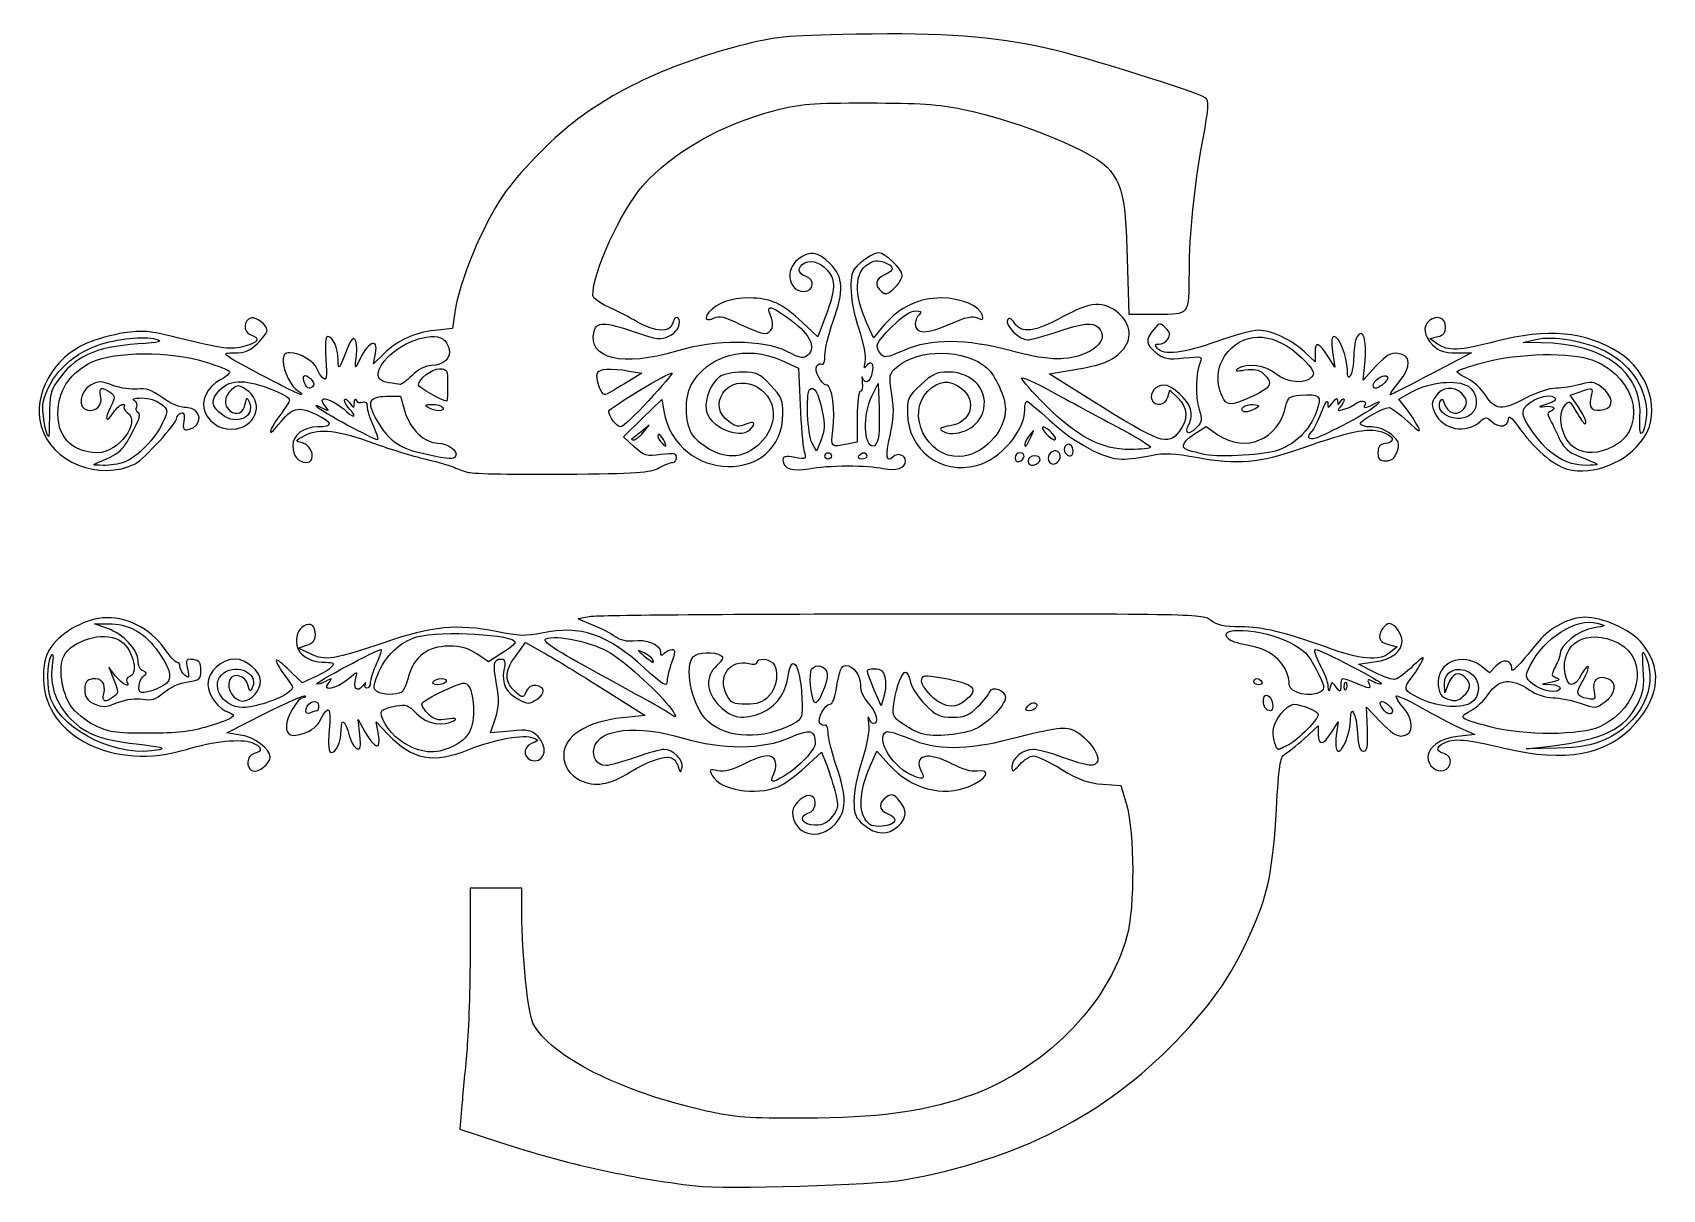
# Model space of a CAD drawing. Header units: centimetres. Extents: x -6.3 to 7, y -4.4 to 5.1.
import ezdxf

# ---------------------------------------------------------------- set-up
doc = ezdxf.new("R2010")
doc.units = ezdxf.units.CM
doc.header["$MEASUREMENT"] = 0
doc.layers.add('Layer 1', color=7, linetype='Continuous')

msp = doc.modelspace()

# ---------------------------------------------------------------- linework, layer by layer
at = {"layer": 'Layer 1'}
for points, knots in [([(-2.74956, 1.50827), (-2.79449, 1.51962), (-2.84556, 1.53776), (-2.86306, 1.54857), (-2.86306, 1.54857), (-2.88056, 1.55939), (-2.98668, 1.5902), (-3.09888, 1.61706), (-3.09888, 1.61706), (-3.21108, 1.64391), (-3.40064, 1.70198), (-3.52012, 1.74609), (-3.52012, 1.74609), (-3.81657, 1.85554), (-3.97042, 1.87379), (-4.08582, 1.8132), (-4.08582, 1.8132), (-4.1757, 1.766), (-4.17578, 1.76579), (-4.10986, 1.74977), (-4.10986, 1.74977), (-4.02551, 1.72928), (-3.9963, 1.59027), (-4.07635, 1.59027), (-4.07635, 1.59027), (-4.14637, 1.59027), (-4.18923, 1.64194), (-4.18923, 1.72635), (-4.18923, 1.72635), (-4.18923, 1.81588), (-4.10361, 1.88131), (-3.98647, 1.88131), (-3.98647, 1.88131), (-3.85531, 1.88131), (-3.86085, 1.92008), (-4.0014, 1.98592), (-4.0014, 1.98592), (-4.14864, 2.05489), (-4.1951, 2.04198), (-4.30595, 1.90132), (-4.30595, 1.90132), (-4.4011, 1.78058), (-4.39178, 1.84896), (-4.2958, 1.97582), (-4.2958, 1.97582), (-4.25255, 2.03298), (-4.21683, 2.08923), (-4.21642, 2.10081), (-4.21642, 2.10081), (-4.21494, 2.14303), (-4.49552, 2.25122), (-4.60715, 2.25147), (-4.60715, 2.25147), (-4.6936, 2.25166), (-4.73678, 2.23575), (-4.78756, 2.18496), (-4.78756, 2.18496), (-4.86732, 2.1052), (-4.86185, 2.05063), (-4.767, 1.97988), (-4.767, 1.97988), (-4.6476, 1.89082), (-4.49417, 1.9655), (-4.54824, 2.08636), (-4.54824, 2.08636), (-4.56626, 2.12665), (-4.57034, 2.12472), (-4.57958, 2.07151), (-4.57958, 2.07151), (-4.59253, 1.99701), (-4.65225, 1.96968), (-4.7055, 2.01388), (-4.7055, 2.01388), (-4.75994, 2.05906), (-4.75469, 2.12879), (-4.69261, 2.18497), (-4.69261, 2.18497), (-4.6438, 2.22914), (-4.63601, 2.22939), (-4.57397, 2.18874), (-4.57397, 2.18874), (-4.4287, 2.09356), (-4.47578, 1.89945), (-4.65216, 1.86636), (-4.65216, 1.86636), (-4.76002, 1.84612), (-4.8626, 1.89984), (-4.90851, 2.00059), (-4.90851, 2.00059), (-4.94959, 2.09075), (-4.89528, 2.20718), (-4.78425, 2.26697), (-4.78425, 2.26697), (-4.73526, 2.29335), (-4.701, 2.32437), (-4.70813, 2.3359), (-4.70813, 2.3359), (-4.71525, 2.34743), (-4.8068, 2.38347), (-4.91156, 2.41599), (-4.91156, 2.41599), (-5.19277, 2.50329), (-5.65806, 2.50248), (-5.83698, 2.41438), (-5.83698, 2.41438), (-6.01086, 2.32876), (-6.10044, 2.20444), (-6.11503, 2.02853), (-6.11503, 2.02853), (-6.13318, 1.8097), (-6.00762, 1.66964), (-5.7933, 1.66964), (-5.7933, 1.66964), (-5.61826, 1.66964), (-5.43467, 1.91797), (-5.54829, 2.00105), (-5.54829, 2.00105), (-5.57161, 2.0181), (-5.58294, 2.03981), (-5.57347, 2.04929), (-5.57347, 2.04929), (-5.56399, 2.05876), (-5.56986, 2.06652), (-5.5865, 2.06652), (-5.5865, 2.06652), (-5.60314, 2.06652), (-5.6365, 2.03638), (-5.66064, 1.99955), (-5.66064, 1.99955), (-5.7213, 1.90697), (-5.73884, 1.93834), (-5.68582, 2.04461), (-5.68582, 2.04461), (-5.64512, 2.12619), (-5.64527, 2.13399), (-5.68812, 2.16532), (-5.68812, 2.16532), (-5.75734, 2.21593), (-5.78422, 2.20579), (-5.76662, 2.1357), (-5.76662, 2.1357), (-5.74832, 2.06278), (-5.80208, 2.00442), (-5.87467, 2.0184), (-5.87467, 2.0184), (-5.95402, 2.03368), (-5.93745, 2.17502), (-5.8506, 2.22377), (-5.8506, 2.22377), (-5.78625, 2.25989), (-5.76738, 2.25969), (-5.66519, 2.22181), (-5.66519, 2.22181), (-5.60261, 2.19862), (-5.51204, 2.18542), (-5.46392, 2.19248), (-5.46392, 2.19248), (-5.39553, 2.20252), (-5.3513, 2.18728), (-5.26136, 2.12269), (-5.26136, 2.12269), (-5.19137, 2.07243), (-5.11399, 2.04006), (-5.06381, 2.04006), (-5.06381, 2.04006), (-4.933, 2.04006), (-4.92002, 1.88417), (-5.04873, 1.85887), (-5.04873, 1.85887), (-5.08707, 1.85134), (-5.09347, 1.86406), (-5.08395, 1.92889), (-5.08395, 1.92889), (-5.07548, 1.98659), (-5.08175, 2.0045), (-5.10703, 1.9948), (-5.10703, 1.9948), (-5.12612, 1.98748), (-5.14173, 1.96949), (-5.14173, 1.95483), (-5.14173, 1.95483), (-5.14173, 1.91067), (-5.40858, 1.61685), (-5.48275, 1.57935), (-5.48275, 1.57935), (-5.77324, 1.43247), (-6.17544, 1.59334), (-6.25483, 1.88816), (-6.25483, 1.88816), (-6.3246, 2.14728), (-6.15878, 2.44788), (-5.87986, 2.56787), (-5.87986, 2.56787), (-5.80451, 2.60028), (-5.66714, 2.63859), (-5.57459, 2.653), (-5.57459, 2.653), (-5.42814, 2.6758), (-5.37115, 2.67059), (-5.13512, 2.61283), (-5.13512, 2.61283), (-4.75415, 2.5196), (-4.69814, 2.5126), (-4.58253, 2.54373), (-4.58253, 2.54373), (-4.46958, 2.57414), (-4.45131, 2.60938), (-4.53474, 2.63586), (-4.53474, 2.63586), (-4.59995, 2.65656), (-4.59618, 2.76268), (-4.52979, 2.77533), (-4.52979, 2.77533), (-4.48443, 2.78397), (-4.4009, 2.71644), (-4.4009, 2.67113), (-4.4009, 2.67113), (-4.4009, 2.6565), (-4.4357, 2.60972), (-4.47824, 2.56719), (-4.47824, 2.56719), (-4.53949, 2.50594), (-4.5794, 2.48969), (-4.67006, 2.48908), (-4.67006, 2.48908), (-4.78448, 2.48831), (-4.78438, 2.48822), (-4.46704, 2.31763), (-4.46704, 2.31763), (-4.29241, 2.22376), (-4.13763, 2.14707), (-4.12308, 2.14723), (-4.12308, 2.14723), (-4.10853, 2.14739), (-4.11746, 2.15964), (-4.14292, 2.17447), (-4.14292, 2.17447), (-4.20382, 2.20994), (-4.2686, 2.33773), (-4.2686, 2.42239), (-4.2686, 2.42239), (-4.2686, 2.47276), (-4.25486, 2.48985), (-4.21437, 2.48985), (-4.21437, 2.48985), (-4.13342, 2.48985), (-4.00998, 2.41801), (-3.99164, 2.36024), (-3.99164, 2.36024), (-3.98277, 2.33229), (-3.95969, 2.29629), (-3.94036, 2.28025), (-3.94036, 2.28025), (-3.9115, 2.2563), (-3.90758, 2.28431), (-3.91848, 2.43661), (-3.91848, 2.43661), (-3.92744, 2.56187), (-3.92231, 2.62215), (-3.90267, 2.62215), (-3.90267, 2.62215), (-3.8597, 2.62215), (-3.81906, 2.53195), (-3.81702, 2.43207), (-3.81702, 2.43207), (-3.8151, 2.33799), (-3.81043, 2.3442), (-3.73884, 2.53583), (-3.73884, 2.53583), (-3.6939, 2.65611), (-3.65087, 2.61388), (-3.66822, 2.46653), (-3.66822, 2.46653), (-3.68108, 2.3573), (-3.67931, 2.35165), (-3.65149, 2.41325), (-3.65149, 2.41325), (-3.57782, 2.57639), (-3.48371, 2.62417), (-3.5117, 2.48422), (-3.5117, 2.48422), (-3.5117, 2.48422), (-3.5287, 2.3992), (-3.5287, 2.3992), (-3.5287, 2.3992), (-3.5287, 2.3992), (-3.44224, 2.48126), (-3.44224, 2.48126), (-3.44224, 2.48126), (-3.32118, 2.59616), (-3.19444, 2.65434), (-3.02538, 2.67261), (-3.02538, 2.67261), (-3.02538, 2.67261), (-2.88018, 2.6883), (-2.88018, 2.6883), (-2.88018, 2.6883), (-2.88018, 2.6883), (-2.8608, 2.82328), (-2.8608, 2.82328), (-2.8608, 2.82328), (-2.8253, 3.07051), (-2.63392, 3.53137), (-2.46088, 3.78632), (-2.46088, 3.78632), (-2.35174, 3.94713), (-2.06538, 4.24368), (-1.88735, 4.38027), (-1.88735, 4.38027), (-1.52783, 4.6561), (-1.07943, 4.86311), (-0.53401, 5.00508), (-0.53401, 5.00508), (-0.22023, 5.08675), (-0.18183, 5.09063), (0.43213, 5.10265), (0.43213, 5.10265), (1.15631, 5.11682), (1.54759, 5.08791), (2.00203, 4.98664), (2.00203, 4.98664), (2.29581, 4.92117), (3.21845, 4.63282), (3.29749, 4.58177), (3.29749, 4.58177), (3.33106, 4.56009), (3.32808, 4.51247), (3.27495, 4.22179), (3.27495, 4.22179), (3.20528, 3.84059), (3.16867, 3.47834), (3.16677, 3.15133), (3.16677, 3.15133), (3.1647, 2.79492), (3.17429, 2.80737), (2.90185, 2.80737), (2.90185, 2.80737), (2.90185, 2.80737), (2.67014, 2.80737), (2.67014, 2.80737), (2.67014, 2.80737), (2.67014, 2.80737), (2.6568, 3.26378), (2.6568, 3.26378), (2.6568, 3.26378), (2.64301, 3.73544), (2.62203, 3.84439), (2.51795, 3.98477), (2.51795, 3.98477), (2.40886, 4.13191), (1.7913, 4.38813), (1.30088, 4.48973), (1.30088, 4.48973), (1.11568, 4.5281), (0.94515, 4.53921), (0.53359, 4.53973), (0.53359, 4.53973), (0.06133, 4.54032), (-0.02119, 4.53368), (-0.2337, 4.47801), (-0.2337, 4.47801), (-0.68109, 4.36081), (-1.07148, 4.13807), (-1.31785, 3.85943), (-1.31785, 3.85943), (-1.49742, 3.65635), (-1.72859, 3.14993), (-1.72859, 2.95966), (-1.72859, 2.95966), (-1.72859, 2.93989), (-1.67204, 2.89776), (-1.60291, 2.86603), (-1.60291, 2.86603), (-1.53379, 2.83431), (-1.42476, 2.77837), (-1.36062, 2.74172), (-1.36062, 2.74172), (-1.21613, 2.65915), (-1.09432, 2.6533), (-1.07479, 2.728), (-1.07479, 2.728), (-1.05582, 2.80053), (-1.0085, 2.79513), (-1.01898, 2.72163), (-1.01898, 2.72163), (-1.02384, 2.68754), (-1.05952, 2.64701), (-1.10295, 2.62626), (-1.10295, 2.62626), (-1.17053, 2.59396), (-1.19975, 2.59741), (-1.38124, 2.65909), (-1.38124, 2.65909), (-1.63816, 2.7464), (-1.6963, 2.74721), (-1.71724, 2.66376), (-1.71724, 2.66376), (-1.77338, 2.4401), (-1.48217, 2.37095), (-1.04067, 2.5031), (-1.04067, 2.5031), (-0.71987, 2.59912), (-0.32869, 2.59817), (-0.13674, 2.5009), (-0.13674, 2.5009), (-0.0169, 2.44017), (0.00256, 2.43697), (0.03779, 2.4722), (0.03779, 2.4722), (0.10381, 2.53822), (0.05584, 2.63806), (-0.09755, 2.75387), (-0.09755, 2.75387), (-0.26313, 2.87889), (-0.3127, 2.89099), (-0.26934, 2.79583), (-0.26934, 2.79583), (-0.23302, 2.71612), (-0.25603, 2.64862), (-0.31953, 2.64862), (-0.31953, 2.64862), (-0.34582, 2.64862), (-0.43814, 2.68334), (-0.52468, 2.72578), (-0.52468, 2.72578), (-0.64467, 2.78462), (-0.69373, 2.79667), (-0.73132, 2.77655), (-0.73132, 2.77655), (-0.79515, 2.74239), (-0.81987, 2.76785), (-0.77517, 2.8217), (-0.77517, 2.8217), (-0.71176, 2.8981), (-0.59557, 2.93966), (-0.44536, 2.93966), (-0.44536, 2.93966), (-0.27008, 2.93966), (-0.17833, 2.89724), (-0.00705, 2.73703), (-0.00705, 2.73703), (-0.00705, 2.73703), (0.11867, 2.61943), (0.11867, 2.61943), (0.11867, 2.61943), (0.11867, 2.61943), (0.17078, 2.7597), (0.17078, 2.7597), (0.17078, 2.7597), (0.25657, 2.99062), (0.26571, 3.06609), (0.21689, 3.14059), (0.21689, 3.14059), (0.16376, 3.22168), (0.07355, 3.25939), (0.01104, 3.22664), (0.01104, 3.22664), (-0.05122, 3.19401), (-0.04761, 3.13427), (0.01765, 3.1172), (0.01765, 3.1172), (0.0984, 3.09608), (0.08818, 2.99257), (0.00535, 2.99257), (0.00535, 2.99257), (-0.12204, 2.99257), (-0.15564, 3.16814), (-0.04493, 3.25523), (-0.04493, 3.25523), (0.05285, 3.33215), (0.11497, 3.32387), (0.21873, 3.22011), (0.21873, 3.22011), (0.33052, 3.10832), (0.33554, 3.00553), (0.2421, 2.74121), (0.2421, 2.74121), (0.20609, 2.63935), (0.17658, 2.5166), (0.17651, 2.46845), (0.17651, 2.46845), (0.17646, 2.4203), (0.16531, 2.38775), (0.15176, 2.39612), (0.15176, 2.39612), (0.13821, 2.40449), (0.11895, 2.39811), (0.10895, 2.38193), (0.10895, 2.38193), (0.08584, 2.34454), (0.14837, 2.22527), (0.19108, 2.22527), (0.19108, 2.22527), (0.23476, 2.22527), (0.26403, 2.01115), (0.24212, 1.85186), (0.24212, 1.85186), (0.22316, 1.71401), (0.22481, 1.71241), (0.35829, 1.7391), (0.35829, 1.7391), (0.35829, 1.7391), (0.44097, 1.75564), (0.44097, 1.75564), (0.44097, 1.75564), (0.44097, 1.75564), (0.44097, 1.964), (0.44097, 1.964), (0.44097, 1.964), (0.44097, 2.08171), (0.45219, 2.17236), (0.46677, 2.17236), (0.46677, 2.17236), (0.48096, 2.17236), (0.48845, 2.2051), (0.48341, 2.24512), (0.48341, 2.24512), (0.47838, 2.28514), (0.47955, 2.303), (0.48601, 2.28481), (0.48601, 2.28481), (0.50551, 2.22995), (0.54473, 2.24749), (0.5627, 2.31912), (0.5627, 2.31912), (0.58284, 2.39935), (0.55505, 2.43814), (0.51676, 2.38327), (0.51676, 2.38327), (0.49629, 2.35393), (0.49334, 2.36158), (0.50478, 2.41433), (0.50478, 2.41433), (0.51376, 2.45576), (0.49305, 2.56672), (0.454, 2.68635), (0.454, 2.68635), (0.38254, 2.90525), (0.3685, 3.11706), (0.42112, 3.1821), (0.42112, 3.1821), (0.46543, 3.23686), (0.57739, 3.31009), (0.6168, 3.31009), (0.6168, 3.31009), (0.66928, 3.31009), (0.81138, 3.17649), (0.81138, 3.12714), (0.81138, 3.12714), (0.81138, 3.10187), (0.78196, 3.05355), (0.74601, 3.01978), (0.74601, 3.01978), (0.69178, 2.96883), (0.67374, 2.96409), (0.64018, 2.99195), (0.64018, 2.99195), (0.58069, 3.04132), (0.59079, 3.09549), (0.66586, 3.1297), (0.66586, 3.1297), (0.75069, 3.16835), (0.74963, 3.19887), (0.66229, 3.23208), (0.66229, 3.23208), (0.60937, 3.2522), (0.57759, 3.24877), (0.53042, 3.21786), (0.53042, 3.21786), (0.41814, 3.14429), (0.41406, 2.97535), (0.51884, 2.73847), (0.51884, 2.73847), (0.51884, 2.73847), (0.57407, 2.6136), (0.57407, 2.6136), (0.57407, 2.6136), (0.57407, 2.6136), (0.66634, 2.72139), (0.66634, 2.72139), (0.66634, 2.72139), (0.78903, 2.86472), (0.94858, 2.93967), (1.13103, 2.93967), (1.13103, 2.93967), (1.29066, 2.93967), (1.45386, 2.86996), (1.46858, 2.79548), (1.46858, 2.79548), (1.47587, 2.7586), (1.46824, 2.75505), (1.42801, 2.77659), (1.42801, 2.77659), (1.39032, 2.79676), (1.33571, 2.78427), (1.19979, 2.72439), (1.19979, 2.72439), (1.01348, 2.64231), (0.91721, 2.64235), (0.91721, 2.7245), (0.91721, 2.7245), (0.91721, 2.74971), (0.9315, 2.78463), (0.94896, 2.80209), (0.94896, 2.80209), (0.97365, 2.82678), (0.96693, 2.83384), (0.91872, 2.83384), (0.91872, 2.83384), (0.87986, 2.83384), (0.80879, 2.7859), (0.72822, 2.70533), (0.72822, 2.70533), (0.58988, 2.56699), (0.58225, 2.54924), (0.63278, 2.48329), (0.63278, 2.48329), (0.66297, 2.44389), (0.6797, 2.44619), (0.8246, 2.50968), (0.8246, 2.50968), (1.04665, 2.60696), (1.33099, 2.60536), (1.70873, 2.50469), (1.70873, 2.50469), (1.90634, 2.45202), (2.02661, 2.4343), (2.13379, 2.44205), (2.13379, 2.44205), (2.3654, 2.4588), (2.5201, 2.59619), (2.42004, 2.69625), (2.42004, 2.69625), (2.37314, 2.74315), (2.29792, 2.73551), (2.08137, 2.66185), (2.08137, 2.66185), (1.97441, 2.62547), (1.86462, 2.5957), (1.83741, 2.5957), (1.83741, 2.5957), (1.77245, 2.5957), (1.64951, 2.71925), (1.6744, 2.75952), (1.6744, 2.75952), (1.68762, 2.7809), (1.70559, 2.77257), (1.73197, 2.73284), (1.73197, 2.73284), (1.78942, 2.64631), (1.90254, 2.66028), (2.12106, 2.78091), (2.12106, 2.78091), (2.35798, 2.91169), (2.46789, 2.91889), (2.58807, 2.81151), (2.58807, 2.81151), (2.69191, 2.71873), (2.70133, 2.59974), (2.61233, 2.50501), (2.61233, 2.50501), (2.53368, 2.42129), (2.45187, 2.38938), (2.21356, 2.34948), (2.21356, 2.34948), (2.21356, 2.34948), (2.01654, 2.31649), (2.01654, 2.31649), (2.01654, 2.31649), (2.01654, 2.31649), (2.35984, 2.10173), (2.35984, 2.10173), (2.35984, 2.10173), (2.9375, 1.74036), (2.98826, 1.7224), (3.08486, 1.84521), (3.08486, 1.84521), (3.15934, 1.9399), (3.15471, 2.04321), (3.07253, 2.12041), (3.07253, 2.12041), (3.07253, 2.12041), (3.00536, 2.18351), (3.00536, 2.18351), (3.00536, 2.18351), (3.00536, 2.18351), (2.99007, 2.12502), (2.99007, 2.12502), (2.99007, 2.12502), (2.9725, 2.05785), (2.88166, 2.04514), (2.85809, 2.10656), (2.85809, 2.10656), (2.83844, 2.15777), (2.89394, 2.22529), (2.95569, 2.22529), (2.95569, 2.22529), (3.02363, 2.22529), (3.15735, 2.10518), (3.17713, 2.02639), (3.17713, 2.02639), (3.18635, 1.98967), (3.18073, 1.93504), (3.16465, 1.90498), (3.16465, 1.90498), (3.12297, 1.82711), (3.1577, 1.8082), (3.22281, 1.87331), (3.22281, 1.87331), (3.27237, 1.92287), (3.27474, 1.93835), (3.24606, 2.02524), (3.24606, 2.02524), (3.21356, 2.1237), (3.21934, 2.33334), (3.25685, 2.417), (3.25685, 2.417), (3.27566, 2.45895), (3.26335, 2.46173), (3.12264, 2.44726), (3.12264, 2.44726), (2.98903, 2.43352), (2.95771, 2.43926), (2.89496, 2.48898), (2.89496, 2.48898), (2.80881, 2.55724), (2.80455, 2.59477), (2.87341, 2.67877), (2.87341, 2.67877), (2.92243, 2.73856), (2.92665, 2.73923), (2.97218, 2.69443), (2.97218, 2.69443), (3.00961, 2.6576), (3.01342, 2.63787), (2.99007, 2.60183), (2.99007, 2.60183), (2.97375, 2.57664), (2.94079, 2.55775), (2.91683, 2.55985), (2.91683, 2.55985), (2.88246, 2.56287), (2.87973, 2.55588), (2.90389, 2.52678), (2.90389, 2.52678), (2.95468, 2.46558), (3.1229, 2.48474), (3.3929, 2.58248), (3.3929, 2.58248), (3.5336, 2.63341), (3.686, 2.67482), (3.73156, 2.6745), (3.73156, 2.6745), (3.84073, 2.67374), (4.00526, 2.59675), (4.11205, 2.49647), (4.11205, 2.49647), (4.11205, 2.49647), (4.19804, 2.41572), (4.19804, 2.41572), (4.19804, 2.41572), (4.19804, 2.41572), (4.19804, 2.49404), (4.19804, 2.49404), (4.19804, 2.49404), (4.19804, 2.58643), (4.23206, 2.57394), (4.30741, 2.4539), (4.30741, 2.4539), (4.30741, 2.4539), (4.35958, 2.3708), (4.35958, 2.3708), (4.35958, 2.3708), (4.35958, 2.3708), (4.34195, 2.49648), (4.34195, 2.49648), (4.34195, 2.49648), (4.32959, 2.58456), (4.33354, 2.62216), (4.35513, 2.62216), (4.35513, 2.62216), (4.39711, 2.62216), (4.46253, 2.45824), (4.46302, 2.35181), (4.46302, 2.35181), (4.46333, 2.28601), (4.46964, 2.27459), (4.48907, 2.30466), (4.48907, 2.30466), (4.50318, 2.32649), (4.51508, 2.39793), (4.51553, 2.46341), (4.51553, 2.46341), (4.51597, 2.52889), (4.52806, 2.60033), (4.54239, 2.62216), (4.54239, 2.62216), (4.59155, 2.69704), (4.62495, 2.5959), (4.60793, 2.42372), (4.60793, 2.42372), (4.60793, 2.42372), (4.59224, 2.26497), (4.59224, 2.26497), (4.59224, 2.26497), (4.59224, 2.26497), (4.69807, 2.3793), (4.69807, 2.3793), (4.69807, 2.3793), (4.78226, 2.47025), (4.81906, 2.4919), (4.878, 2.48513), (4.878, 2.48513), (4.98689, 2.47264), (4.99046, 2.37783), (4.8869, 2.24896), (4.8869, 2.24896), (4.84135, 2.19227), (4.80941, 2.1459), (4.81593, 2.1459), (4.81593, 2.1459), (4.82245, 2.1459), (4.97482, 2.22307), (5.15452, 2.3174), (5.15452, 2.3174), (5.15452, 2.3174), (5.48125, 2.4889), (5.48125, 2.4889), (5.48125, 2.4889), (5.48125, 2.4889), (5.35437, 2.48938), (5.35437, 2.48938), (5.35437, 2.48938), (5.25533, 2.48976), (5.21324, 2.50411), (5.16255, 2.5548), (5.16255, 2.5548), (5.08936, 2.62799), (5.07894, 2.70601), (5.13602, 2.75339), (5.13602, 2.75339), (5.19678, 2.80382), (5.26958, 2.776), (5.26958, 2.70236), (5.26958, 2.70236), (5.26958, 2.65547), (5.25167, 2.63354), (5.20419, 2.62233), (5.20419, 2.62233), (5.20419, 2.62233), (5.1388, 2.60689), (5.1388, 2.60689), (5.1388, 2.60689), (5.1388, 2.60689), (5.20346, 2.5616), (5.20346, 2.5616), (5.20346, 2.5616), (5.28985, 2.50109), (5.38084, 2.50508), (5.67968, 2.58246), (5.67968, 2.58246), (6.10236, 2.69191), (6.42, 2.66372), (6.68939, 2.49284), (6.68939, 2.49284), (6.94121, 2.3331), (7.03859, 2.00244), (6.89586, 1.79172), (6.89586, 1.79172), (6.75979, 1.59084), (6.48213, 1.4777), (6.26754, 1.53569), (6.26754, 1.53569), (6.1494, 1.56762), (5.99519, 1.70262), (5.85827, 1.89398), (5.85827, 1.89398), (5.81234, 1.95818), (5.78551, 1.97916), (5.78551, 1.95089), (5.78551, 1.95089), (5.78551, 1.88438), (5.71148, 1.86827), (5.65223, 1.92189), (5.65223, 1.92189), (5.60398, 1.96555), (5.59689, 1.9658), (5.55226, 1.92541), (5.55226, 1.92541), (5.43671, 1.82084), (5.24823, 1.85669), (5.18146, 1.99594), (5.18146, 1.99594), (5.15127, 2.0589), (5.1523, 2.07854), (5.18868, 2.13407), (5.18868, 2.13407), (5.23761, 2.20874), (5.3375, 2.21969), (5.39997, 2.15723), (5.39997, 2.15723), (5.45214, 2.10506), (5.4529, 2.05596), (5.4022, 2.01388), (5.4022, 2.01388), (5.3513, 1.97164), (5.28722, 1.99703), (5.26017, 2.07018), (5.26017, 2.07018), (5.24291, 2.11684), (5.23576, 2.11998), (5.22294, 2.08657), (5.22294, 2.08657), (5.18211, 1.98018), (5.37965, 1.90283), (5.47984, 1.98598), (5.47984, 1.98598), (5.54546, 2.04044), (5.53145, 2.16425), (5.45392, 2.21505), (5.45392, 2.21505), (5.36516, 2.2732), (5.1369, 2.25075), (4.99265, 2.16968), (4.99265, 2.16968), (4.99265, 2.16968), (4.88674, 2.11016), (4.88674, 2.11016), (4.88674, 2.11016), (4.88674, 2.11016), (4.94836, 2.02882), (4.94836, 2.02882), (4.94836, 2.02882), (4.98225, 1.98408), (5.02559, 1.91771), (5.04468, 1.88133), (5.04468, 1.88133), (5.07142, 1.83035), (5.05127, 1.84097), (4.95679, 1.92763), (4.95679, 1.92763), (4.88937, 1.98948), (4.82155, 2.04008), (4.8061, 2.04008), (4.8061, 2.04008), (4.75752, 2.04008), (4.56844, 1.9344), (4.56844, 1.90725), (4.56844, 1.90725), (4.56844, 1.89299), (4.60945, 1.88133), (4.65957, 1.88133), (4.65957, 1.88133), (4.71757, 1.88133), (4.77749, 1.85829), (4.8244, 1.81794), (4.8244, 1.81794), (4.8893, 1.76212), (4.89493, 1.74553), (4.87154, 1.67903), (4.87154, 1.67903), (4.852, 1.62347), (4.82768, 1.60352), (4.77947, 1.60352), (4.77947, 1.60352), (4.72723, 1.60352), (4.71396, 1.61692), (4.71396, 1.66967), (4.71396, 1.66967), (4.71396, 1.71812), (4.72988, 1.73808), (4.77349, 1.74427), (4.77349, 1.74427), (4.90391, 1.76279), (4.79464, 1.85511), (4.64294, 1.85456), (4.64294, 1.85456), (4.54129, 1.85419), (4.38141, 1.81112), (4.06573, 1.69902), (4.06573, 1.69902), (3.75684, 1.58934), (3.54578, 1.57165), (3.23779, 1.62962), (3.23779, 1.62962), (3.0356, 1.66768), (2.96551, 1.67074), (2.85221, 1.64644), (2.85221, 1.64644), (2.77605, 1.63011), (2.66861, 1.61674), (2.61344, 1.61674), (2.61344, 1.61674), (2.47004, 1.61674), (2.22395, 1.74882), (2.02122, 1.93458), (2.02122, 1.93458), (1.92613, 2.02171), (1.84123, 2.09299), (1.83255, 2.09299), (1.83255, 2.09299), (1.82387, 2.09299), (1.81676, 2.06284), (1.81676, 2.02599), (1.81676, 2.02599), (1.81676, 1.84826), (1.61897, 1.61743), (1.42099, 1.56412), (1.42099, 1.56412), (1.12991, 1.48574), (0.85715, 1.69165), (0.85288, 1.99301), (0.85288, 1.99301), (0.85118, 2.11286), (0.85986, 2.13141), (0.96246, 2.22714), (0.96246, 2.22714), (1.05718, 2.31552), (1.09135, 2.33111), (1.1904, 2.33111), (1.1904, 2.33111), (1.39652, 2.33111), (1.52959, 2.17245), (1.4714, 1.99611), (1.4714, 1.99611), (1.42815, 1.86506), (1.23934, 1.78433), (1.13332, 1.85154), (1.13332, 1.85154), (1.10946, 1.86667), (1.13265, 1.87939), (1.20525, 1.891), (1.20525, 1.891), (1.376, 1.9183), (1.4287, 2.09351), (1.29727, 2.1969), (1.29727, 2.1969), (1.20066, 2.27289), (1.11228, 2.26569), (1.02099, 2.1744), (1.02099, 2.1744), (0.83687, 1.99028), (1.01215, 1.62825), (1.28052, 1.63834), (1.28052, 1.63834), (1.47072, 1.64549), (1.65891, 1.84146), (1.65745, 2.03085), (1.65745, 2.03085), (1.65671, 2.12631), (1.57637, 2.30304), (1.50477, 2.36671), (1.50477, 2.36671), (1.32973, 2.52235), (0.94524, 2.52681), (0.76903, 2.37525), (0.76903, 2.37525), (0.70225, 2.31781), (0.70093, 2.31085), (0.72577, 2.14674), (0.72577, 2.14674), (0.74569, 2.01513), (0.74236, 1.94029), (0.71081, 1.81035), (0.71081, 1.81035), (0.6705, 1.64433), (0.67964, 1.58028), (0.73565, 1.63629), (0.73565, 1.63629), (0.77174, 1.67238), (0.83782, 1.65021), (0.83782, 1.602), (0.83782, 1.602), (0.83782, 1.54328), (0.75851, 1.51642), (0.65569, 1.54032), (0.65569, 1.54032), (0.53244, 1.56897), (0.19694, 1.56804), (0.04444, 1.53863), (0.04444, 1.53863), (-0.08582, 1.5135), (-0.1676, 1.54002), (-0.1676, 1.60739), (-0.1676, 1.60739), (-0.1676, 1.641), (-0.14897, 1.6456), (-0.07156, 1.63107), (-0.07156, 1.63107), (0.02342, 1.61325), (0.02426, 1.61388), (0.00483, 1.68766), (0.00483, 1.68766), (-0.00598, 1.72869), (-0.02048, 1.89724), (-0.0274, 2.06222), (-0.0274, 2.06222), (-0.0274, 2.06222), (-0.03998, 2.36217), (-0.03998, 2.36217), (-0.03998, 2.36217), (-0.03998, 2.36217), (-0.17655, 2.42576), (-0.17655, 2.42576), (-0.17655, 2.42576), (-0.46453, 2.55985), (-0.79462, 2.46899), (-0.92418, 2.21998), (-0.92418, 2.21998), (-0.97459, 2.12309), (-0.97108, 1.91918), (-0.91743, 1.82837), (-0.91743, 1.82837), (-0.86096, 1.73278), (-0.70114, 1.64317), (-0.58733, 1.6433), (-0.58733, 1.6433), (-0.41296, 1.64349), (-0.24697, 1.81142), (-0.24697, 1.98762), (-0.24697, 1.98762), (-0.24697, 2.21154), (-0.54501, 2.33388), (-0.66063, 2.15742), (-0.66063, 2.15742), (-0.71546, 2.07374), (-0.69767, 1.98976), (-0.61153, 1.92569), (-0.61153, 1.92569), (-0.55113, 1.88077), (-0.52875, 1.87705), (-0.47262, 1.90262), (-0.47262, 1.90262), (-0.40194, 1.93483), (-0.38421, 1.91341), (-0.43746, 1.86016), (-0.43746, 1.86016), (-0.52593, 1.77169), (-0.7823, 1.88815), (-0.798, 2.02393), (-0.798, 2.02393), (-0.80904, 2.11933), (-0.75808, 2.24285), (-0.68722, 2.29248), (-0.68722, 2.29248), (-0.65688, 2.31373), (-0.57334, 2.33111), (-0.50156, 2.33111), (-0.50156, 2.33111), (-0.3835, 2.33111), (-0.36136, 2.32091), (-0.26932, 2.22416), (-0.26932, 2.22416), (-0.18063, 2.13092), (-0.16764, 2.10124), (-0.16802, 1.99265), (-0.16802, 1.99265), (-0.1701, 1.39765), (-1.04184, 1.41634), (-1.14564, 2.01361), (-1.14564, 2.01361), (-1.14564, 2.01361), (-1.16173, 2.10621), (-1.16173, 2.10621), (-1.16173, 2.10621), (-1.16173, 2.10621), (-1.3195, 1.95371), (-1.3195, 1.95371), (-1.3195, 1.95371), (-1.3195, 1.95371), (-1.47727, 1.80121), (-1.47727, 1.80121), (-1.47727, 1.80121), (-1.47727, 1.80121), (-1.3876, 1.71928), (-1.3876, 1.71928), (-1.3876, 1.71928), (-1.30515, 1.64396), (-1.28756, 1.63873), (-1.16932, 1.65441), (-1.16932, 1.65441), (-1.06395, 1.66839), (-1.04071, 1.66414), (-1.04071, 1.63087), (-1.04071, 1.63087), (-1.04071, 1.60854), (-1.05559, 1.5902), (-1.07378, 1.59011), (-1.07378, 1.59011), (-1.09197, 1.59003), (-1.14257, 1.5697), (-1.18623, 1.54495), (-1.18623, 1.54495), (-1.25458, 1.5062), (-1.363, 1.49909), (-1.96675, 1.4938), (-1.96675, 1.4938), (-2.35238, 1.49042), (-2.70465, 1.49693), (-2.74958, 1.50828), (-2.74958, 1.50828), (-2.74958, 1.50828), (-2.74956, 1.50827), (-2.74956, 1.50827)], [0, 0, 0, 0, 0.00331126, 0.00331126, 0.00331126, 0.00331126, 0.00662252, 0.00662252, 0.00662252, 0.00662252, 0.00993377, 0.00993377, 0.00993377, 0.00993377, 0.01324503, 0.01324503, 0.01324503, 0.01324503, 0.01655629, 0.01655629, 0.01655629, 0.01655629, 0.01986755, 0.01986755, 0.01986755, 0.01986755, 0.02317881, 0.02317881, 0.02317881, 0.02317881, 0.02649007, 0.02649007, 0.02649007, 0.02649007, 0.02980132, 0.02980132, 0.02980132, 0.02980132, 0.03311258, 0.03311258, 0.03311258, 0.03311258, 0.03642384, 0.03642384, 0.03642384, 0.03642384, 0.0397351, 0.0397351, 0.0397351, 0.0397351, 0.04304636, 0.04304636, 0.04304636, 0.04304636, 0.04635762, 0.04635762, 0.04635762, 0.04635762, 0.04966887, 0.04966887, 0.04966887, 0.04966887, 0.05298013, 0.05298013, 0.05298013, 0.05298013, 0.05629139, 0.05629139, 0.05629139, 0.05629139, 0.05960265, 0.05960265, 0.05960265, 0.05960265, 0.06291391, 0.06291391, 0.06291391, 0.06291391, 0.06622517, 0.06622517, 0.06622517, 0.06622517, 0.06953642, 0.06953642, 0.06953642, 0.06953642, 0.07284768, 0.07284768, 0.07284768, 0.07284768, 0.07615894, 0.07615894, 0.07615894, 0.07615894, 0.0794702, 0.0794702, 0.0794702, 0.0794702, 0.08278146, 0.08278146, 0.08278146, 0.08278146, 0.08609272, 0.08609272, 0.08609272, 0.08609272, 0.08940397, 0.08940397, 0.08940397, 0.08940397, 0.09271523, 0.09271523, 0.09271523, 0.09271523, 0.09602649, 0.09602649, 0.09602649, 0.09602649, 0.09933775, 0.09933775, 0.09933775, 0.09933775, 0.10264901, 0.10264901, 0.10264901, 0.10264901, 0.10596026, 0.10596026, 0.10596026, 0.10596026, 0.10927152, 0.10927152, 0.10927152, 0.10927152, 0.11258278, 0.11258278, 0.11258278, 0.11258278, 0.11589404, 0.11589404, 0.11589404, 0.11589404, 0.1192053, 0.1192053, 0.1192053, 0.1192053, 0.12251656, 0.12251656, 0.12251656, 0.12251656, 0.12582781, 0.12582781, 0.12582781, 0.12582781, 0.12913907, 0.12913907, 0.12913907, 0.12913907, 0.13245033, 0.13245033, 0.13245033, 0.13245033, 0.13576159, 0.13576159, 0.13576159, 0.13576159, 0.13907285, 0.13907285, 0.13907285, 0.13907285, 0.14238411, 0.14238411, 0.14238411, 0.14238411, 0.14569536, 0.14569536, 0.14569536, 0.14569536, 0.14900662, 0.14900662, 0.14900662, 0.14900662, 0.15231788, 0.15231788, 0.15231788, 0.15231788, 0.15562914, 0.15562914, 0.15562914, 0.15562914, 0.1589404, 0.1589404, 0.1589404, 0.1589404, 0.16225166, 0.16225166, 0.16225166, 0.16225166, 0.16556291, 0.16556291, 0.16556291, 0.16556291, 0.16887417, 0.16887417, 0.16887417, 0.16887417, 0.17218543, 0.17218543, 0.17218543, 0.17218543, 0.17549669, 0.17549669, 0.17549669, 0.17549669, 0.17880795, 0.17880795, 0.17880795, 0.17880795, 0.18211921, 0.18211921, 0.18211921, 0.18211921, 0.18543046, 0.18543046, 0.18543046, 0.18543046, 0.18874172, 0.18874172, 0.18874172, 0.18874172, 0.19205298, 0.19205298, 0.19205298, 0.19205298, 0.19536424, 0.19536424, 0.19536424, 0.19536424, 0.1986755, 0.1986755, 0.1986755, 0.1986755, 0.20198675, 0.20198675, 0.20198675, 0.20198675, 0.20529801, 0.20529801, 0.20529801, 0.20529801, 0.20860927, 0.20860927, 0.20860927, 0.20860927, 0.21192053, 0.21192053, 0.21192053, 0.21192053, 0.21523179, 0.21523179, 0.21523179, 0.21523179, 0.21854305, 0.21854305, 0.21854305, 0.21854305, 0.2218543, 0.2218543, 0.2218543, 0.2218543, 0.22516556, 0.22516556, 0.22516556, 0.22516556, 0.22847682, 0.22847682, 0.22847682, 0.22847682, 0.23178808, 0.23178808, 0.23178808, 0.23178808, 0.23509934, 0.23509934, 0.23509934, 0.23509934, 0.2384106, 0.2384106, 0.2384106, 0.2384106, 0.24172185, 0.24172185, 0.24172185, 0.24172185, 0.24503311, 0.24503311, 0.24503311, 0.24503311, 0.24834437, 0.24834437, 0.24834437, 0.24834437, 0.25165563, 0.25165563, 0.25165563, 0.25165563, 0.25496689, 0.25496689, 0.25496689, 0.25496689, 0.25827815, 0.25827815, 0.25827815, 0.25827815, 0.2615894, 0.2615894, 0.2615894, 0.2615894, 0.26490066, 0.26490066, 0.26490066, 0.26490066, 0.26821192, 0.26821192, 0.26821192, 0.26821192, 0.27152318, 0.27152318, 0.27152318, 0.27152318, 0.27483444, 0.27483444, 0.27483444, 0.27483444, 0.2781457, 0.2781457, 0.2781457, 0.2781457, 0.28145695, 0.28145695, 0.28145695, 0.28145695, 0.28476821, 0.28476821, 0.28476821, 0.28476821, 0.28807947, 0.28807947, 0.28807947, 0.28807947, 0.29139073, 0.29139073, 0.29139073, 0.29139073, 0.29470199, 0.29470199, 0.29470199, 0.29470199, 0.29801325, 0.29801325, 0.29801325, 0.29801325, 0.3013245, 0.3013245, 0.3013245, 0.3013245, 0.30463576, 0.30463576, 0.30463576, 0.30463576, 0.30794702, 0.30794702, 0.30794702, 0.30794702, 0.31125828, 0.31125828, 0.31125828, 0.31125828, 0.31456954, 0.31456954, 0.31456954, 0.31456954, 0.31788079, 0.31788079, 0.31788079, 0.31788079, 0.32119205, 0.32119205, 0.32119205, 0.32119205, 0.32450331, 0.32450331, 0.32450331, 0.32450331, 0.32781457, 0.32781457, 0.32781457, 0.32781457, 0.33112583, 0.33112583, 0.33112583, 0.33112583, 0.33443709, 0.33443709, 0.33443709, 0.33443709, 0.33774834, 0.33774834, 0.33774834, 0.33774834, 0.3410596, 0.3410596, 0.3410596, 0.3410596, 0.34437086, 0.34437086, 0.34437086, 0.34437086, 0.34768212, 0.34768212, 0.34768212, 0.34768212, 0.35099338, 0.35099338, 0.35099338, 0.35099338, 0.35430464, 0.35430464, 0.35430464, 0.35430464, 0.35761589, 0.35761589, 0.35761589, 0.35761589, 0.36092715, 0.36092715, 0.36092715, 0.36092715, 0.36423841, 0.36423841, 0.36423841, 0.36423841, 0.36754967, 0.36754967, 0.36754967, 0.36754967, 0.37086093, 0.37086093, 0.37086093, 0.37086093, 0.37417219, 0.37417219, 0.37417219, 0.37417219, 0.37748344, 0.37748344, 0.37748344, 0.37748344, 0.3807947, 0.3807947, 0.3807947, 0.3807947, 0.38410596, 0.38410596, 0.38410596, 0.38410596, 0.38741722, 0.38741722, 0.38741722, 0.38741722, 0.39072848, 0.39072848, 0.39072848, 0.39072848, 0.39403974, 0.39403974, 0.39403974, 0.39403974, 0.39735099, 0.39735099, 0.39735099, 0.39735099, 0.40066225, 0.40066225, 0.40066225, 0.40066225, 0.40397351, 0.40397351, 0.40397351, 0.40397351, 0.40728477, 0.40728477, 0.40728477, 0.40728477, 0.41059603, 0.41059603, 0.41059603, 0.41059603, 0.41390728, 0.41390728, 0.41390728, 0.41390728, 0.41721854, 0.41721854, 0.41721854, 0.41721854, 0.4205298, 0.4205298, 0.4205298, 0.4205298, 0.42384106, 0.42384106, 0.42384106, 0.42384106, 0.42715232, 0.42715232, 0.42715232, 0.42715232, 0.43046358, 0.43046358, 0.43046358, 0.43046358, 0.43377483, 0.43377483, 0.43377483, 0.43377483, 0.43708609, 0.43708609, 0.43708609, 0.43708609, 0.44039735, 0.44039735, 0.44039735, 0.44039735, 0.44370861, 0.44370861, 0.44370861, 0.44370861, 0.44701987, 0.44701987, 0.44701987, 0.44701987, 0.45033113, 0.45033113, 0.45033113, 0.45033113, 0.45364238, 0.45364238, 0.45364238, 0.45364238, 0.45695364, 0.45695364, 0.45695364, 0.45695364, 0.4602649, 0.4602649, 0.4602649, 0.4602649, 0.46357616, 0.46357616, 0.46357616, 0.46357616, 0.46688742, 0.46688742, 0.46688742, 0.46688742, 0.47019868, 0.47019868, 0.47019868, 0.47019868, 0.47350993, 0.47350993, 0.47350993, 0.47350993, 0.47682119, 0.47682119, 0.47682119, 0.47682119, 0.48013245, 0.48013245, 0.48013245, 0.48013245, 0.48344371, 0.48344371, 0.48344371, 0.48344371, 0.48675497, 0.48675497, 0.48675497, 0.48675497, 0.49006623, 0.49006623, 0.49006623, 0.49006623, 0.49337748, 0.49337748, 0.49337748, 0.49337748, 0.49668874, 0.49668874, 0.49668874, 0.49668874, 0.5, 0.5, 0.5, 0.5, 0.50331126, 0.50331126, 0.50331126, 0.50331126, 0.50662252, 0.50662252, 0.50662252, 0.50662252, 0.50993377, 0.50993377, 0.50993377, 0.50993377, 0.51324503, 0.51324503, 0.51324503, 0.51324503, 0.51655629, 0.51655629, 0.51655629, 0.51655629, 0.51986755, 0.51986755, 0.51986755, 0.51986755, 0.52317881, 0.52317881, 0.52317881, 0.52317881, 0.52649007, 0.52649007, 0.52649007, 0.52649007, 0.52980132, 0.52980132, 0.52980132, 0.52980132, 0.53311258, 0.53311258, 0.53311258, 0.53311258, 0.53642384, 0.53642384, 0.53642384, 0.53642384, 0.5397351, 0.5397351, 0.5397351, 0.5397351, 0.54304636, 0.54304636, 0.54304636, 0.54304636, 0.54635762, 0.54635762, 0.54635762, 0.54635762, 0.54966887, 0.54966887, 0.54966887, 0.54966887, 0.55298013, 0.55298013, 0.55298013, 0.55298013, 0.55629139, 0.55629139, 0.55629139, 0.55629139, 0.55960265, 0.55960265, 0.55960265, 0.55960265, 0.56291391, 0.56291391, 0.56291391, 0.56291391, 0.56622517, 0.56622517, 0.56622517, 0.56622517, 0.56953642, 0.56953642, 0.56953642, 0.56953642, 0.57284768, 0.57284768, 0.57284768, 0.57284768, 0.57615894, 0.57615894, 0.57615894, 0.57615894, 0.5794702, 0.5794702, 0.5794702, 0.5794702, 0.58278146, 0.58278146, 0.58278146, 0.58278146, 0.58609272, 0.58609272, 0.58609272, 0.58609272, 0.58940397, 0.58940397, 0.58940397, 0.58940397, 0.59271523, 0.59271523, 0.59271523, 0.59271523, 0.59602649, 0.59602649, 0.59602649, 0.59602649, 0.59933775, 0.59933775, 0.59933775, 0.59933775, 0.60264901, 0.60264901, 0.60264901, 0.60264901, 0.60596026, 0.60596026, 0.60596026, 0.60596026, 0.60927152, 0.60927152, 0.60927152, 0.60927152, 0.61258278, 0.61258278, 0.61258278, 0.61258278, 0.61589404, 0.61589404, 0.61589404, 0.61589404, 0.6192053, 0.6192053, 0.6192053, 0.6192053, 0.62251656, 0.62251656, 0.62251656, 0.62251656, 0.62582781, 0.62582781, 0.62582781, 0.62582781, 0.62913907, 0.62913907, 0.62913907, 0.62913907, 0.63245033, 0.63245033, 0.63245033, 0.63245033, 0.63576159, 0.63576159, 0.63576159, 0.63576159, 0.63907285, 0.63907285, 0.63907285, 0.63907285, 0.64238411, 0.64238411, 0.64238411, 0.64238411, 0.64569536, 0.64569536, 0.64569536, 0.64569536, 0.64900662, 0.64900662, 0.64900662, 0.64900662, 0.65231788, 0.65231788, 0.65231788, 0.65231788, 0.65562914, 0.65562914, 0.65562914, 0.65562914, 0.6589404, 0.6589404, 0.6589404, 0.6589404, 0.66225166, 0.66225166, 0.66225166, 0.66225166, 0.66556291, 0.66556291, 0.66556291, 0.66556291, 0.66887417, 0.66887417, 0.66887417, 0.66887417, 0.67218543, 0.67218543, 0.67218543, 0.67218543, 0.67549669, 0.67549669, 0.67549669, 0.67549669, 0.67880795, 0.67880795, 0.67880795, 0.67880795, 0.68211921, 0.68211921, 0.68211921, 0.68211921, 0.68543046, 0.68543046, 0.68543046, 0.68543046, 0.68874172, 0.68874172, 0.68874172, 0.68874172, 0.69205298, 0.69205298, 0.69205298, 0.69205298, 0.69536424, 0.69536424, 0.69536424, 0.69536424, 0.6986755, 0.6986755, 0.6986755, 0.6986755, 0.70198675, 0.70198675, 0.70198675, 0.70198675, 0.70529801, 0.70529801, 0.70529801, 0.70529801, 0.70860927, 0.70860927, 0.70860927, 0.70860927, 0.71192053, 0.71192053, 0.71192053, 0.71192053, 0.71523179, 0.71523179, 0.71523179, 0.71523179, 0.71854305, 0.71854305, 0.71854305, 0.71854305, 0.7218543, 0.7218543, 0.7218543, 0.7218543, 0.72516556, 0.72516556, 0.72516556, 0.72516556, 0.72847682, 0.72847682, 0.72847682, 0.72847682, 0.73178808, 0.73178808, 0.73178808, 0.73178808, 0.73509934, 0.73509934, 0.73509934, 0.73509934, 0.7384106, 0.7384106, 0.7384106, 0.7384106, 0.74172185, 0.74172185, 0.74172185, 0.74172185, 0.74503311, 0.74503311, 0.74503311, 0.74503311, 0.74834437, 0.74834437, 0.74834437, 0.74834437, 0.75165563, 0.75165563, 0.75165563, 0.75165563, 0.75496689, 0.75496689, 0.75496689, 0.75496689, 0.75827815, 0.75827815, 0.75827815, 0.75827815, 0.7615894, 0.7615894, 0.7615894, 0.7615894, 0.76490066, 0.76490066, 0.76490066, 0.76490066, 0.76821192, 0.76821192, 0.76821192, 0.76821192, 0.77152318, 0.77152318, 0.77152318, 0.77152318, 0.77483444, 0.77483444, 0.77483444, 0.77483444, 0.7781457, 0.7781457, 0.7781457, 0.7781457, 0.78145695, 0.78145695, 0.78145695, 0.78145695, 0.78476821, 0.78476821, 0.78476821, 0.78476821, 0.78807947, 0.78807947, 0.78807947, 0.78807947, 0.79139073, 0.79139073, 0.79139073, 0.79139073, 0.79470199, 0.79470199, 0.79470199, 0.79470199, 0.79801325, 0.79801325, 0.79801325, 0.79801325, 0.8013245, 0.8013245, 0.8013245, 0.8013245, 0.80463576, 0.80463576, 0.80463576, 0.80463576, 0.80794702, 0.80794702, 0.80794702, 0.80794702, 0.81125828, 0.81125828, 0.81125828, 0.81125828, 0.81456954, 0.81456954, 0.81456954, 0.81456954, 0.81788079, 0.81788079, 0.81788079, 0.81788079, 0.82119205, 0.82119205, 0.82119205, 0.82119205, 0.82450331, 0.82450331, 0.82450331, 0.82450331, 0.82781457, 0.82781457, 0.82781457, 0.82781457, 0.83112583, 0.83112583, 0.83112583, 0.83112583, 0.83443709, 0.83443709, 0.83443709, 0.83443709, 0.83774834, 0.83774834, 0.83774834, 0.83774834, 0.8410596, 0.8410596, 0.8410596, 0.8410596, 0.84437086, 0.84437086, 0.84437086, 0.84437086, 0.84768212, 0.84768212, 0.84768212, 0.84768212, 0.85099338, 0.85099338, 0.85099338, 0.85099338, 0.85430464, 0.85430464, 0.85430464, 0.85430464, 0.85761589, 0.85761589, 0.85761589, 0.85761589, 0.86092715, 0.86092715, 0.86092715, 0.86092715, 0.86423841, 0.86423841, 0.86423841, 0.86423841, 0.86754967, 0.86754967, 0.86754967, 0.86754967, 0.87086093, 0.87086093, 0.87086093, 0.87086093, 0.87417219, 0.87417219, 0.87417219, 0.87417219, 0.87748344, 0.87748344, 0.87748344, 0.87748344, 0.8807947, 0.8807947, 0.8807947, 0.8807947, 0.88410596, 0.88410596, 0.88410596, 0.88410596, 0.88741722, 0.88741722, 0.88741722, 0.88741722, 0.89072848, 0.89072848, 0.89072848, 0.89072848, 0.89403974, 0.89403974, 0.89403974, 0.89403974, 0.89735099, 0.89735099, 0.89735099, 0.89735099, 0.90066225, 0.90066225, 0.90066225, 0.90066225, 0.90397351, 0.90397351, 0.90397351, 0.90397351, 0.90728477, 0.90728477, 0.90728477, 0.90728477, 0.91059603, 0.91059603, 0.91059603, 0.91059603, 0.91390728, 0.91390728, 0.91390728, 0.91390728, 0.91721854, 0.91721854, 0.91721854, 0.91721854, 0.9205298, 0.9205298, 0.9205298, 0.9205298, 0.92384106, 0.92384106, 0.92384106, 0.92384106, 0.92715232, 0.92715232, 0.92715232, 0.92715232, 0.93046358, 0.93046358, 0.93046358, 0.93046358, 0.93377483, 0.93377483, 0.93377483, 0.93377483, 0.93708609, 0.93708609, 0.93708609, 0.93708609, 0.94039735, 0.94039735, 0.94039735, 0.94039735, 0.94370861, 0.94370861, 0.94370861, 0.94370861, 0.94701987, 0.94701987, 0.94701987, 0.94701987, 0.95033113, 0.95033113, 0.95033113, 0.95033113, 0.95364238, 0.95364238, 0.95364238, 0.95364238, 0.95695364, 0.95695364, 0.95695364, 0.95695364, 0.9602649, 0.9602649, 0.9602649, 0.9602649, 0.96357616, 0.96357616, 0.96357616, 0.96357616, 0.96688742, 0.96688742, 0.96688742, 0.96688742, 0.97019868, 0.97019868, 0.97019868, 0.97019868, 0.97350993, 0.97350993, 0.97350993, 0.97350993, 0.97682119, 0.97682119, 0.97682119, 0.97682119, 0.98013245, 0.98013245, 0.98013245, 0.98013245, 0.98344371, 0.98344371, 0.98344371, 0.98344371, 0.98675497, 0.98675497, 0.98675497, 0.98675497, 0.99006623, 0.99006623, 0.99006623, 0.99006623, 0.99337748, 0.99337748, 0.99337748, 0.99337748, 1, 1, 1, 1]), ([(3.68137, 2.13121), (3.8377, 2.20035), (3.85868, 2.2419), (3.77533, 2.31733), (3.77533, 2.31733), (3.73599, 2.35293), (3.69825, 2.3607), (3.62319, 2.34864), (3.62319, 2.34864), (3.55477, 2.33765), (3.53586, 2.34056), (3.56306, 2.35791), (3.56306, 2.35791), (3.63986, 2.40687), (3.79332, 2.38723), (3.87573, 2.31788), (3.87573, 2.31788), (3.96563, 2.24223), (4.11942, 2.22855), (4.17171, 2.29155), (4.17171, 2.29155), (4.19931, 2.3248), (4.18564, 2.35049), (4.08883, 2.44729), (4.08883, 2.44729), (3.88293, 2.65319), (3.63828, 2.67512), (3.4857, 2.50134), (3.4857, 2.50134), (3.39669, 2.39997), (3.37742, 2.2603), (3.43501, 2.13391), (3.43501, 2.13391), (3.47303, 2.05047), (3.49818, 2.0502), (3.68136, 2.13121), (3.68136, 2.13121), (3.68136, 2.13121), (3.68137, 2.13121), (3.68137, 2.13121)], [0, 0, 0, 0, 0.09090909, 0.09090909, 0.09090909, 0.09090909, 0.18181818, 0.18181818, 0.18181818, 0.18181818, 0.27272727, 0.27272727, 0.27272727, 0.27272727, 0.36363636, 0.36363636, 0.36363636, 0.36363636, 0.45454545, 0.45454545, 0.45454545, 0.45454545, 0.54545455, 0.54545455, 0.54545455, 0.54545455, 0.63636364, 0.63636364, 0.63636364, 0.63636364, 0.72727273, 0.72727273, 0.72727273, 0.72727273, 0.81818182, 0.81818182, 0.81818182, 0.81818182, 1, 1, 1, 1]), ([(-6.18683, 1.98247), (-6.18683, 2.12967), (-6.17519, 2.17974), (-6.12378, 2.25367), (-6.12378, 2.25367), (-5.98025, 2.46006), (-5.81498, 2.53696), (-5.46066, 2.5622), (-5.46066, 2.5622), (-5.27412, 2.57549), (-5.24828, 2.58233), (-5.3137, 2.60112), (-5.3137, 2.60112), (-5.40948, 2.62863), (-5.63691, 2.6053), (-5.78654, 2.55261), (-5.78654, 2.55261), (-6.01758, 2.47125), (-6.18907, 2.29352), (-6.23736, 2.08537), (-6.23736, 2.08537), (-6.25102, 2.02649), (-6.21541, 1.80193), (-6.19242, 1.80193), (-6.19242, 1.80193), (-6.18934, 1.80193), (-6.18683, 1.88317), (-6.18683, 1.98246), (-6.18683, 1.98246), (-6.18683, 1.98246), (-6.18683, 1.98247), (-6.18683, 1.98247)], [0, 0, 0, 0, 0.11111111, 0.11111111, 0.11111111, 0.11111111, 0.22222222, 0.22222222, 0.22222222, 0.22222222, 0.33333333, 0.33333333, 0.33333333, 0.33333333, 0.44444444, 0.44444444, 0.44444444, 0.44444444, 0.55555556, 0.55555556, 0.55555556, 0.55555556, 0.66666667, 0.66666667, 0.66666667, 0.66666667, 0.77777778, 0.77777778, 0.77777778, 0.77777778, 1, 1, 1, 1]), ([(-3.21027, 2.30464), (-3.15789, 2.35585), (-3.1019, 2.38402), (-3.0525, 2.38402), (-3.0525, 2.38402), (-2.9532, 2.38402), (-2.88534, 2.45088), (-2.90867, 2.52571), (-2.90867, 2.52571), (-2.9184, 2.55692), (-2.93964, 2.5912), (-2.95587, 2.60189), (-2.95587, 2.60189), (-3.05689, 2.66844), (-3.32748, 2.56724), (-3.43882, 2.42126), (-3.43882, 2.42126), (-3.51871, 2.31652), (-3.50747, 2.25997), (-3.40366, 2.24436), (-3.40366, 2.24436), (-3.36278, 2.23821), (-3.32082, 2.2314), (-3.31041, 2.22922), (-3.31041, 2.22922), (-3.3, 2.22704), (-3.25494, 2.26097), (-3.21028, 2.30463), (-3.21028, 2.30463), (-3.21028, 2.30463), (-3.21027, 2.30464), (-3.21027, 2.30464)], [0, 0, 0, 0, 0.11111111, 0.11111111, 0.11111111, 0.11111111, 0.22222222, 0.22222222, 0.22222222, 0.22222222, 0.33333333, 0.33333333, 0.33333333, 0.33333333, 0.44444444, 0.44444444, 0.44444444, 0.44444444, 0.55555556, 0.55555556, 0.55555556, 0.55555556, 0.66666667, 0.66666667, 0.66666667, 0.66666667, 0.77777778, 0.77777778, 0.77777778, 0.77777778, 1, 1, 1, 1]), ([(6.91355, 1.93747), (6.94781, 2.14859), (6.80672, 2.38785), (6.58031, 2.50258), (6.58031, 2.50258), (6.4135, 2.58711), (6.14833, 2.63226), (6.01046, 2.59961), (6.01046, 2.59961), (6.01046, 2.59961), (5.90463, 2.57454), (5.90463, 2.57454), (5.90463, 2.57454), (5.90463, 2.57454), (6.05235, 2.57188), (6.05235, 2.57188), (6.05235, 2.57188), (6.58166, 2.56236), (6.88844, 2.32862), (6.86374, 1.95367), (6.86374, 1.95367), (6.85316, 1.79308), (6.88826, 1.78166), (6.91355, 1.93746), (6.91355, 1.93746), (6.91355, 1.93746), (6.91355, 1.93747), (6.91355, 1.93747)], [0, 0, 0, 0, 0.125, 0.125, 0.125, 0.125, 0.25, 0.25, 0.25, 0.25, 0.375, 0.375, 0.375, 0.375, 0.5, 0.5, 0.5, 0.5, 0.625, 0.625, 0.625, 0.625, 0.75, 0.75, 0.75, 0.75, 1, 1, 1, 1]), ([(6.59744, 1.69786), (6.93396, 1.82537), (6.85966, 2.28165), (6.47842, 2.42877), (6.47842, 2.42877), (6.30037, 2.49748), (5.86941, 2.48861), (5.57906, 2.41026), (5.57906, 2.41026), (5.45981, 2.37808), (5.36249, 2.34413), (5.36281, 2.33481), (5.36281, 2.33481), (5.36312, 2.32549), (5.40182, 2.30001), (5.4488, 2.27818), (5.4488, 2.27818), (5.49578, 2.25635), (5.563, 2.19384), (5.59818, 2.13927), (5.59818, 2.13927), (5.67713, 2.01681), (5.73002, 2.01366), (5.93109, 2.11943), (5.93109, 2.11943), (6.01614, 2.16417), (6.12277, 2.19881), (6.17545, 2.19881), (6.17545, 2.19881), (6.22685, 2.19881), (6.31536, 2.21273), (6.37214, 2.22974), (6.37214, 2.22974), (6.46328, 2.25705), (6.48377, 2.25441), (6.54719, 2.20724), (6.54719, 2.20724), (6.64545, 2.13415), (6.65605, 2.04704), (6.56932, 2.02528), (6.56932, 2.02528), (6.47483, 2.00156), (6.441, 2.03171), (6.46082, 2.12196), (6.46082, 2.12196), (6.48006, 2.20956), (6.48225, 2.20834), (6.37368, 2.17049), (6.37368, 2.17049), (6.37368, 2.17049), (6.29242, 2.14216), (6.29242, 2.14216), (6.29242, 2.14216), (6.29242, 2.14216), (6.3565, 2.04773), (6.3565, 2.04773), (6.3565, 2.04773), (6.41575, 1.96043), (6.43586, 1.90777), (6.40996, 1.90777), (6.40996, 1.90777), (6.40412, 1.90777), (6.37318, 1.95212), (6.3412, 2.00632), (6.3412, 2.00632), (6.28506, 2.10147), (6.28171, 2.10307), (6.24413, 2.05262), (6.24413, 2.05262), (6.18748, 1.97656), (6.21915, 1.80391), (6.30346, 1.72917), (6.30346, 1.72917), (6.37636, 1.66454), (6.48029, 1.65347), (6.59745, 1.69786), (6.59745, 1.69786), (6.59745, 1.69786), (6.59744, 1.69786), (6.59744, 1.69786)], [0, 0, 0, 0, 0.04761905, 0.04761905, 0.04761905, 0.04761905, 0.0952381, 0.0952381, 0.0952381, 0.0952381, 0.14285714, 0.14285714, 0.14285714, 0.14285714, 0.19047619, 0.19047619, 0.19047619, 0.19047619, 0.23809524, 0.23809524, 0.23809524, 0.23809524, 0.28571429, 0.28571429, 0.28571429, 0.28571429, 0.33333333, 0.33333333, 0.33333333, 0.33333333, 0.38095238, 0.38095238, 0.38095238, 0.38095238, 0.42857143, 0.42857143, 0.42857143, 0.42857143, 0.47619048, 0.47619048, 0.47619048, 0.47619048, 0.52380952, 0.52380952, 0.52380952, 0.52380952, 0.57142857, 0.57142857, 0.57142857, 0.57142857, 0.61904762, 0.61904762, 0.61904762, 0.61904762, 0.66666667, 0.66666667, 0.66666667, 0.66666667, 0.71428571, 0.71428571, 0.71428571, 0.71428571, 0.76190476, 0.76190476, 0.76190476, 0.76190476, 0.80952381, 0.80952381, 0.80952381, 0.80952381, 0.85714286, 0.85714286, 0.85714286, 0.85714286, 0.9047619, 0.9047619, 0.9047619, 0.9047619, 1, 1, 1, 1]), ([(-4.0191, 2.22227), (-4.00306, 2.24822), (-4.07682, 2.32003), (-4.09788, 2.29897), (-4.09788, 2.29897), (-4.11657, 2.28028), (-4.08223, 2.19881), (-4.05566, 2.19881), (-4.05566, 2.19881), (-4.04352, 2.19881), (-4.02707, 2.20937), (-4.01909, 2.22227), (-4.01909, 2.22227), (-4.01909, 2.22227), (-4.0191, 2.22227), (-4.0191, 2.22227)], [0, 0, 0, 0, 0.2, 0.2, 0.2, 0.2, 0.4, 0.4, 0.4, 0.4, 0.6, 0.6, 0.6, 0.6, 1, 1, 1, 1]), ([(-2.91923, 2.22527), (-2.91923, 2.34874), (-2.92364, 2.35756), (-2.98538, 2.35756), (-2.98538, 2.35756), (-3.05191, 2.35756), (-3.15736, 2.27565), (-3.15736, 2.22397), (-3.15736, 2.22397), (-3.15736, 2.20316), (-2.96961, 2.0974), (-2.92585, 2.09355), (-2.92585, 2.09355), (-2.92221, 2.09323), (-2.91924, 2.1525), (-2.91924, 2.22526), (-2.91924, 2.22526), (-2.91924, 2.22526), (-2.91923, 2.22527), (-2.91923, 2.22527)], [0, 0, 0, 0, 0.16666667, 0.16666667, 0.16666667, 0.16666667, 0.33333333, 0.33333333, 0.33333333, 0.33333333, 0.5, 0.5, 0.5, 0.5, 0.66666667, 0.66666667, 0.66666667, 0.66666667, 1, 1, 1, 1]), ([(-1.46801, 2.23521), (-1.46801, 2.23521), (-1.32648, 2.32333), (-1.32648, 2.32333), (-1.32648, 2.32333), (-1.32648, 2.32333), (-1.42832, 2.34015), (-1.42832, 2.34015), (-1.42832, 2.34015), (-1.58802, 2.36653), (-1.67618, 2.36058), (-1.69082, 2.32243), (-1.69082, 2.32243), (-1.70666, 2.28116), (-1.65983, 2.14562), (-1.63003, 2.14649), (-1.63003, 2.14649), (-1.61876, 2.14682), (-1.54584, 2.18674), (-1.46801, 2.23521)], [0, 0, 0, 0, 0.16666667, 0.16666667, 0.16666667, 0.16666667, 0.33333333, 0.33333333, 0.33333333, 0.33333333, 0.5, 0.5, 0.5, 0.5, 0.66666667, 0.66666667, 0.66666667, 0.66666667, 1, 1, 1, 1]), ([(-1.26862, 2.0983), (-1.15881, 2.21764), (-1.0727, 2.31903), (-1.07727, 2.3236), (-1.07727, 2.3236), (-1.0925, 2.33883), (-1.5963, 2.03487), (-1.5963, 2.01045), (-1.5963, 2.01045), (-1.5963, 1.96768), (-1.53154, 1.88132), (-1.49947, 1.88132), (-1.49947, 1.88132), (-1.48232, 1.88132), (-1.37843, 1.97896), (-1.26862, 2.09831), (-1.26862, 2.09831), (-1.26862, 2.09831), (-1.26862, 2.0983), (-1.26862, 2.0983)], [0, 0, 0, 0, 0.16666667, 0.16666667, 0.16666667, 0.16666667, 0.33333333, 0.33333333, 0.33333333, 0.33333333, 0.5, 0.5, 0.5, 0.5, 0.66666667, 0.66666667, 0.66666667, 0.66666667, 1, 1, 1, 1]), ([(2.84838, 1.71595), (2.84819, 1.72686), (2.72022, 1.80403), (2.56395, 1.88744), (2.56395, 1.88744), (2.40769, 1.97084), (2.1697, 2.09932), (2.0351, 2.17295), (2.0351, 2.17295), (1.90049, 2.24658), (1.79036, 2.29539), (1.79036, 2.28141), (1.79036, 2.28141), (1.79036, 2.26743), (1.87972, 2.16664), (1.98893, 2.05742), (1.98893, 2.05742), (2.24648, 1.79987), (2.44522, 1.6961), (2.68094, 1.6961), (2.68094, 1.6961), (2.7732, 1.6961), (2.84855, 1.70503), (2.84838, 1.71594), (2.84838, 1.71594), (2.84838, 1.71594), (2.84838, 1.71595), (2.84838, 1.71595)], [0, 0, 0, 0, 0.125, 0.125, 0.125, 0.125, 0.25, 0.25, 0.25, 0.25, 0.375, 0.375, 0.375, 0.375, 0.5, 0.5, 0.5, 0.5, 0.625, 0.625, 0.625, 0.625, 0.75, 0.75, 0.75, 0.75, 1, 1, 1, 1]), ([(4.76857, 2.24393), (4.79891, 2.27426), (4.80357, 2.29243), (4.7828, 2.29935), (4.7828, 2.29935), (4.74835, 2.31083), (4.67431, 2.25806), (4.67431, 2.22203), (4.67431, 2.22203), (4.67431, 2.18464), (4.71987, 2.19523), (4.76857, 2.24393)], [0, 0, 0, 0, 0.25, 0.25, 0.25, 0.25, 0.5, 0.5, 0.5, 0.5, 1, 1, 1, 1]), ([(-3.52848, 1.88792), (-3.55655, 1.94977), (-3.57978, 2.02248), (-3.5801, 2.0495), (-3.5801, 2.0495), (-3.58048, 2.0812), (-3.59415, 2.09346), (-3.61866, 2.08406), (-3.61866, 2.08406), (-3.63955, 2.07604), (-3.66242, 2.0837), (-3.66949, 2.10107), (-3.66949, 2.10107), (-3.67656, 2.11844), (-3.68328, 2.10954), (-3.68443, 2.0813), (-3.68443, 2.0813), (-3.6865, 2.03046), (-3.68691, 2.03046), (-3.72537, 2.0813), (-3.72537, 2.0813), (-3.74674, 2.10955), (-3.76459, 2.11863), (-3.76506, 2.10148), (-3.76506, 2.10148), (-3.76552, 2.08433), (-3.74804, 2.05244), (-3.72621, 2.03061), (-3.72621, 2.03061), (-3.66304, 1.96744), (-3.68028, 1.94578), (-3.74605, 2.00568), (-3.74605, 2.00568), (-3.86957, 2.11818), (-4.00664, 2.15243), (-3.9218, 2.04959), (-3.9218, 2.04959), (-3.88794, 2.00855), (-3.89031, 2.00769), (-3.9511, 2.03896), (-3.9511, 2.03896), (-3.99717, 2.06266), (-4.00825, 2.06341), (-3.9876, 2.04142), (-3.9876, 2.04142), (-3.95676, 2.00858), (-3.52853, 1.77759), (-3.49599, 1.77624), (-3.49599, 1.77624), (-3.48579, 1.77581), (-3.50041, 1.82607), (-3.52848, 1.88792)], [0, 0, 0, 0, 0.07142857, 0.07142857, 0.07142857, 0.07142857, 0.14285714, 0.14285714, 0.14285714, 0.14285714, 0.21428571, 0.21428571, 0.21428571, 0.21428571, 0.28571429, 0.28571429, 0.28571429, 0.28571429, 0.35714286, 0.35714286, 0.35714286, 0.35714286, 0.42857143, 0.42857143, 0.42857143, 0.42857143, 0.5, 0.5, 0.5, 0.5, 0.57142857, 0.57142857, 0.57142857, 0.57142857, 0.64285714, 0.64285714, 0.64285714, 0.64285714, 0.71428571, 0.71428571, 0.71428571, 0.71428571, 0.78571429, 0.78571429, 0.78571429, 0.78571429, 0.85714286, 0.85714286, 0.85714286, 0.85714286, 1, 1, 1, 1]), ([(0.15376, 2.01192), (0.12325, 2.16039), (0.08648, 2.22357), (0.05116, 2.1882), (0.05116, 2.1882), (0.01827, 2.15527), (0.0339, 1.81751), (0.07156, 1.74736), (0.07156, 1.74736), (0.07156, 1.74736), (0.10618, 1.68287), (0.10618, 1.68287), (0.10618, 1.68287), (0.10618, 1.68287), (0.14475, 1.77547), (0.14475, 1.77547), (0.14475, 1.77547), (0.17602, 1.85055), (0.17773, 1.8953), (0.15376, 2.01191), (0.15376, 2.01191), (0.15376, 2.01191), (0.15376, 2.01192), (0.15376, 2.01192)], [0, 0, 0, 0, 0.14285714, 0.14285714, 0.14285714, 0.14285714, 0.28571429, 0.28571429, 0.28571429, 0.28571429, 0.42857143, 0.42857143, 0.42857143, 0.42857143, 0.57142857, 0.57142857, 0.57142857, 0.57142857, 0.71428571, 0.71428571, 0.71428571, 0.71428571, 1, 1, 1, 1]), ([(0.61374, 1.7824), (0.622, 1.81531), (0.62508, 1.9314), (0.62057, 2.04037), (0.62057, 2.04037), (0.62057, 2.04037), (0.61238, 2.2385), (0.61238, 2.2385), (0.61238, 2.2385), (0.61238, 2.2385), (0.56136, 2.13267), (0.56136, 2.13267), (0.56136, 2.13267), (0.48798, 1.98047), (0.49463, 1.72257), (0.57193, 1.72257), (0.57193, 1.72257), (0.58666, 1.72257), (0.60547, 1.7495), (0.61373, 1.78241), (0.61373, 1.78241), (0.61373, 1.78241), (0.61374, 1.7824), (0.61374, 1.7824)], [0, 0, 0, 0, 0.14285714, 0.14285714, 0.14285714, 0.14285714, 0.28571429, 0.28571429, 0.28571429, 0.28571429, 0.42857143, 0.42857143, 0.42857143, 0.42857143, 0.57142857, 0.57142857, 0.57142857, 0.57142857, 0.71428571, 0.71428571, 0.71428571, 0.71428571, 1, 1, 1, 1]), ([(3.86987, 1.68215), (4.02732, 1.72891), (4.15365, 1.85024), (4.20939, 2.00822), (4.20939, 2.00822), (4.25588, 2.14), (4.24111, 2.15473), (4.07611, 2.14105), (4.07611, 2.14105), (3.9877, 2.13372), (3.97302, 2.12274), (3.95886, 2.0533), (3.95886, 2.0533), (3.90295, 1.77917), (3.62582, 1.66167), (3.40161, 1.81705), (3.40161, 1.81705), (3.40161, 1.81705), (3.30346, 1.88507), (3.30346, 1.88507), (3.30346, 1.88507), (3.30346, 1.88507), (3.2087, 1.82366), (3.2087, 1.82366), (3.2087, 1.82366), (3.09505, 1.75002), (3.08755, 1.70279), (3.18604, 1.68107), (3.18604, 1.68107), (3.22606, 1.67224), (3.27071, 1.66105), (3.28526, 1.6562), (3.28526, 1.6562), (3.36137, 1.63081), (3.75598, 1.64833), (3.86988, 1.68216), (3.86988, 1.68216), (3.86988, 1.68216), (3.86987, 1.68215), (3.86987, 1.68215)], [0, 0, 0, 0, 0.09090909, 0.09090909, 0.09090909, 0.09090909, 0.18181818, 0.18181818, 0.18181818, 0.18181818, 0.27272727, 0.27272727, 0.27272727, 0.27272727, 0.36363636, 0.36363636, 0.36363636, 0.36363636, 0.45454545, 0.45454545, 0.45454545, 0.45454545, 0.54545455, 0.54545455, 0.54545455, 0.54545455, 0.63636364, 0.63636364, 0.63636364, 0.63636364, 0.72727273, 0.72727273, 0.72727273, 0.72727273, 0.81818182, 0.81818182, 0.81818182, 0.81818182, 1, 1, 1, 1]), ([(6.47348, 1.59473), (6.4371, 1.60977), (6.37051, 1.63764), (6.3255, 1.65667), (6.3255, 1.65667), (6.27263, 1.67902), (6.2277, 1.72724), (6.19854, 1.7929), (6.19854, 1.7929), (6.17372, 1.8488), (6.14046, 1.9178), (6.12463, 1.94625), (6.12463, 1.94625), (6.10361, 1.98401), (6.10396, 2.00067), (6.12591, 2.00799), (6.12591, 2.00799), (6.18581, 2.02796), (6.15419, 2.05895), (6.08321, 2.04984), (6.08321, 2.04984), (6.02422, 2.04227), (6.02741, 2.04579), (6.10004, 2.06843), (6.10004, 2.06843), (6.16229, 2.08783), (6.1812, 2.10478), (6.16201, 2.12398), (6.16201, 2.12398), (6.12227, 2.16372), (5.95103, 2.10207), (5.9152, 2.03511), (5.9152, 2.03511), (5.8913, 1.99045), (5.90301, 1.9575), (5.98526, 1.83808), (5.98526, 1.83808), (6.10972, 1.65738), (6.25939, 1.56377), (6.42055, 1.56586), (6.42055, 1.56586), (6.52813, 1.56725), (6.53323, 1.57004), (6.47347, 1.59474), (6.47347, 1.59474), (6.47347, 1.59474), (6.47348, 1.59473), (6.47348, 1.59473)], [0, 0, 0, 0, 0.07692308, 0.07692308, 0.07692308, 0.07692308, 0.15384615, 0.15384615, 0.15384615, 0.15384615, 0.23076923, 0.23076923, 0.23076923, 0.23076923, 0.30769231, 0.30769231, 0.30769231, 0.30769231, 0.38461538, 0.38461538, 0.38461538, 0.38461538, 0.46153846, 0.46153846, 0.46153846, 0.46153846, 0.53846154, 0.53846154, 0.53846154, 0.53846154, 0.61538462, 0.61538462, 0.61538462, 0.61538462, 0.69230769, 0.69230769, 0.69230769, 0.69230769, 0.76923077, 0.76923077, 0.76923077, 0.76923077, 0.84615385, 0.84615385, 0.84615385, 0.84615385, 1, 1, 1, 1]), ([(-5.5734, 1.59184), (-5.46826, 1.63141), (-5.31476, 1.78809), (-5.25816, 1.9136), (-5.25816, 1.9136), (-5.21023, 2.0199), (-5.21025, 2.0202), (-5.27147, 2.06977), (-5.27147, 2.06977), (-5.30669, 2.09829), (-5.3738, 2.11926), (-5.42909, 2.11903), (-5.42909, 2.11903), (-5.49425, 2.11875), (-5.51359, 2.11116), (-5.48892, 2.09553), (-5.48892, 2.09553), (-5.46887, 2.08283), (-5.46013, 2.06002), (-5.46951, 2.04485), (-5.46951, 2.04485), (-5.47889, 2.02968), (-5.4747, 2.00993), (-5.46021, 2.00098), (-5.46021, 2.00098), (-5.44503, 1.9916), (-5.44302, 1.96558), (-5.45547, 1.93962), (-5.45547, 1.93962), (-5.57832, 1.68333), (-5.58789, 1.67305), (-5.77674, 1.5948), (-5.77674, 1.5948), (-5.83962, 1.56875), (-5.83807, 1.5673), (-5.74539, 1.5656), (-5.74539, 1.5656), (-5.69177, 1.56462), (-5.61438, 1.57642), (-5.57341, 1.59184), (-5.57341, 1.59184), (-5.57341, 1.59184), (-5.5734, 1.59184), (-5.5734, 1.59184)], [0, 0, 0, 0, 0.08333333, 0.08333333, 0.08333333, 0.08333333, 0.16666667, 0.16666667, 0.16666667, 0.16666667, 0.25, 0.25, 0.25, 0.25, 0.33333333, 0.33333333, 0.33333333, 0.33333333, 0.41666667, 0.41666667, 0.41666667, 0.41666667, 0.5, 0.5, 0.5, 0.5, 0.58333333, 0.58333333, 0.58333333, 0.58333333, 0.66666667, 0.66666667, 0.66666667, 0.66666667, 0.75, 0.75, 0.75, 0.75, 0.83333333, 0.83333333, 0.83333333, 0.83333333, 1, 1, 1, 1]), ([(-2.8544, 1.64105), (-2.82911, 1.68197), (-2.91857, 1.74902), (-2.99846, 1.74902), (-2.99846, 1.74902), (-3.10996, 1.74902), (-3.22825, 1.8622), (-3.26954, 2.00838), (-3.26954, 2.00838), (-3.26954, 2.00838), (-3.30464, 2.13267), (-3.30464, 2.13267), (-3.30464, 2.13267), (-3.30464, 2.13267), (-3.42282, 2.13267), (-3.42282, 2.13267), (-3.42282, 2.13267), (-3.57406, 2.13267), (-3.58748, 2.07626), (-3.47746, 1.90286), (-3.47746, 1.90286), (-3.37843, 1.74679), (-3.31154, 1.7032), (-3.10088, 1.65749), (-3.10088, 1.65749), (-2.89178, 1.61212), (-2.87306, 1.61087), (-2.8544, 1.64106), (-2.8544, 1.64106), (-2.8544, 1.64106), (-2.8544, 1.64105), (-2.8544, 1.64105)], [0, 0, 0, 0, 0.11111111, 0.11111111, 0.11111111, 0.11111111, 0.22222222, 0.22222222, 0.22222222, 0.22222222, 0.33333333, 0.33333333, 0.33333333, 0.33333333, 0.44444444, 0.44444444, 0.44444444, 0.44444444, 0.55555556, 0.55555556, 0.55555556, 0.55555556, 0.66666667, 0.66666667, 0.66666667, 0.66666667, 0.77777778, 0.77777778, 0.77777778, 0.77777778, 1, 1, 1, 1]), ([(-2.95891, 2.04006), (-2.9679, 2.05461), (-3.0073, 2.06634), (-3.04646, 2.06611), (-3.04646, 2.06611), (-3.10215, 2.06579), (-3.10901, 2.06012), (-3.07797, 2.04006), (-3.07797, 2.04006), (-3.02569, 2.00628), (-2.93803, 2.00628), (-2.95891, 2.04006)], [0, 0, 0, 0, 0.25, 0.25, 0.25, 0.25, 0.5, 0.5, 0.5, 0.5, 1, 1, 1, 1]), ([(3.7121, 2.06208), (3.64859, 2.07431), (3.58272, 2.04601), (3.60202, 2.01479), (3.60202, 2.01479), (3.61196, 1.99871), (3.64408, 2.00108), (3.68813, 2.02116), (3.68813, 2.02116), (3.74366, 2.04646), (3.74869, 2.05504), (3.7121, 2.06209), (3.7121, 2.06209), (3.7121, 2.06209), (3.7121, 2.06208), (3.7121, 2.06208)], [0, 0, 0, 0, 0.2, 0.2, 0.2, 0.2, 0.4, 0.4, 0.4, 0.4, 0.6, 0.6, 0.6, 0.6, 1, 1, 1, 1]), ([(4.46265, 1.91232), (4.57179, 1.97008), (4.67895, 2.03575), (4.70078, 2.05825), (4.70078, 2.05825), (4.73638, 2.09495), (4.73452, 2.09612), (4.68268, 2.06961), (4.68268, 2.06961), (4.61113, 2.03303), (4.58686, 2.03202), (4.60818, 2.06652), (4.60818, 2.06652), (4.62841, 2.09925), (4.56196, 2.1017), (4.52748, 2.06949), (4.52748, 2.06949), (4.51366, 2.05657), (4.47258, 2.03738), (4.4362, 2.02683), (4.4362, 2.02683), (4.38212, 2.01115), (4.37609, 2.01399), (4.40313, 2.04238), (4.40313, 2.04238), (4.42132, 2.06148), (4.43602, 2.08961), (4.4358, 2.10488), (4.4358, 2.10488), (4.43559, 2.12016), (4.42385, 2.1148), (4.40975, 2.09297), (4.40975, 2.09297), (4.38695, 2.05769), (4.38396, 2.05769), (4.38286, 2.09297), (4.38286, 2.09297), (4.38191, 2.12332), (4.37247, 2.12057), (4.34277, 2.0813), (4.34277, 2.0813), (4.30432, 2.03046), (4.30391, 2.03046), (4.30269, 2.0813), (4.30269, 2.0813), (4.30201, 2.10955), (4.27859, 2.07412), (4.25066, 2.00257), (4.25066, 2.00257), (4.22272, 1.93102), (4.18756, 1.86018), (4.17252, 1.84514), (4.17252, 1.84514), (4.12613, 1.79875), (4.14221, 1.77102), (4.20471, 1.78959), (4.20471, 1.78959), (4.23745, 1.79932), (4.35354, 1.85454), (4.46268, 1.91231), (4.46268, 1.91231), (4.46268, 1.91231), (4.46265, 1.91232), (4.46265, 1.91232)], [0, 0, 0, 0, 0.05882353, 0.05882353, 0.05882353, 0.05882353, 0.11764706, 0.11764706, 0.11764706, 0.11764706, 0.17647059, 0.17647059, 0.17647059, 0.17647059, 0.23529412, 0.23529412, 0.23529412, 0.23529412, 0.29411765, 0.29411765, 0.29411765, 0.29411765, 0.35294118, 0.35294118, 0.35294118, 0.35294118, 0.41176471, 0.41176471, 0.41176471, 0.41176471, 0.47058824, 0.47058824, 0.47058824, 0.47058824, 0.52941176, 0.52941176, 0.52941176, 0.52941176, 0.58823529, 0.58823529, 0.58823529, 0.58823529, 0.64705882, 0.64705882, 0.64705882, 0.64705882, 0.70588235, 0.70588235, 0.70588235, 0.70588235, 0.76470588, 0.76470588, 0.76470588, 0.76470588, 0.82352941, 0.82352941, 0.82352941, 0.82352941, 0.88235294, 0.88235294, 0.88235294, 0.88235294, 1, 1, 1, 1]), ([(-1.4089, 1.78237), (-1.40284, 1.78616), (-1.36811, 1.81295), (-1.33173, 1.8419), (-1.33173, 1.8419), (-1.33173, 1.8419), (-1.26558, 1.89453), (-1.26558, 1.89453), (-1.26558, 1.89453), (-1.26558, 1.89453), (-1.31598, 1.835), (-1.31598, 1.835), (-1.31598, 1.835), (-1.3437, 1.80226), (-1.37843, 1.77547), (-1.39315, 1.77547), (-1.39315, 1.77547), (-1.40787, 1.77547), (-1.41496, 1.77857), (-1.40889, 1.78237), (-1.40889, 1.78237), (-1.40889, 1.78237), (-1.4089, 1.78237), (-1.4089, 1.78237)], [0, 0, 0, 0, 0.14285714, 0.14285714, 0.14285714, 0.14285714, 0.28571429, 0.28571429, 0.28571429, 0.28571429, 0.42857143, 0.42857143, 0.42857143, 0.42857143, 0.57142857, 0.57142857, 0.57142857, 0.57142857, 0.71428571, 0.71428571, 0.71428571, 0.71428571, 1, 1, 1, 1]), ([(1.98879, 1.82839), (1.96245, 1.85749), (1.95281, 1.88131), (1.96736, 1.88131), (1.96736, 1.88131), (1.98191, 1.88131), (2.01537, 1.8575), (2.04171, 1.82839), (2.04171, 1.82839), (2.06805, 1.79929), (2.07769, 1.77547), (2.06314, 1.77547), (2.06314, 1.77547), (2.04859, 1.77547), (2.01513, 1.79928), (1.98879, 1.82839)], [0, 0, 0, 0, 0.2, 0.2, 0.2, 0.2, 0.4, 0.4, 0.4, 0.4, 0.6, 0.6, 0.6, 0.6, 1, 1, 1, 1]), ([(-1.17351, 1.76289), (-1.19192, 1.78507), (-1.20029, 1.8099), (-1.19212, 1.81807), (-1.19212, 1.81807), (-1.18395, 1.82624), (-1.16397, 1.80809), (-1.14773, 1.77774), (-1.14773, 1.77774), (-1.11307, 1.71298), (-1.12594, 1.70557), (-1.17351, 1.76288), (-1.17351, 1.76288), (-1.17351, 1.76288), (-1.17351, 1.76289), (-1.17351, 1.76289)], [0, 0, 0, 0, 0.2, 0.2, 0.2, 0.2, 0.4, 0.4, 0.4, 0.4, 0.6, 0.6, 0.6, 0.6, 1, 1, 1, 1]), ([(1.81682, 1.73955), (1.81682, 1.75375), (1.83534, 1.78847), (1.85797, 1.81672), (1.85797, 1.81672), (1.89677, 1.86515), (1.89732, 1.8643), (1.86762, 1.80193), (1.86762, 1.80193), (1.82905, 1.72094), (1.81683, 1.70593), (1.81683, 1.73955), (1.81683, 1.73955), (1.81683, 1.73955), (1.81682, 1.73955), (1.81682, 1.73955)], [0, 0, 0, 0, 0.2, 0.2, 0.2, 0.2, 0.4, 0.4, 0.4, 0.4, 0.6, 0.6, 0.6, 0.6, 1, 1, 1, 1]), ([(2.14754, 1.66964), (2.12596, 1.70455), (2.1576, 1.7541), (2.18906, 1.73466), (2.18906, 1.73466), (2.2212, 1.7148), (2.22099, 1.64319), (2.18879, 1.64319), (2.18879, 1.64319), (2.1751, 1.64319), (2.15653, 1.6551), (2.14754, 1.66965), (2.14754, 1.66965), (2.14754, 1.66965), (2.14754, 1.66964), (2.14754, 1.66964)], [0, 0, 0, 0, 0.2, 0.2, 0.2, 0.2, 0.4, 0.4, 0.4, 0.4, 0.6, 0.6, 0.6, 0.6, 1, 1, 1, 1]), ([(0.22932, 1.64318), (0.22932, 1.65773), (0.21741, 1.66964), (0.20286, 1.66964), (0.20286, 1.66964), (0.18831, 1.66964), (0.1764, 1.65773), (0.1764, 1.64318), (0.1764, 1.64318), (0.1764, 1.62863), (0.18831, 1.61672), (0.20286, 1.61672), (0.20286, 1.61672), (0.21741, 1.61672), (0.22932, 1.62863), (0.22932, 1.64318)], [0, 0, 0, 0, 0.2, 0.2, 0.2, 0.2, 0.4, 0.4, 0.4, 0.4, 0.6, 0.6, 0.6, 0.6, 1, 1, 1, 1]), ([(0.52036, 1.64318), (0.52036, 1.65773), (0.50916, 1.66964), (0.49546, 1.66964), (0.49546, 1.66964), (0.48177, 1.66964), (0.4632, 1.65773), (0.45421, 1.64318), (0.45421, 1.64318), (0.44522, 1.62863), (0.45642, 1.61672), (0.47911, 1.61672), (0.47911, 1.61672), (0.5018, 1.61672), (0.52036, 1.62863), (0.52036, 1.64318)], [0, 0, 0, 0, 0.2, 0.2, 0.2, 0.2, 0.4, 0.4, 0.4, 0.4, 0.6, 0.6, 0.6, 0.6, 1, 1, 1, 1]), ([(1.73744, 1.62775), (1.73744, 1.65079), (1.75629, 1.66964), (1.77933, 1.66964), (1.77933, 1.66964), (1.82605, 1.66964), (1.81792, 1.61268), (1.76886, 1.59633), (1.76886, 1.59633), (1.75158, 1.59057), (1.73744, 1.60471), (1.73744, 1.62775)], [0, 0, 0, 0, 0.25, 0.25, 0.25, 0.25, 0.5, 0.5, 0.5, 0.5, 1, 1, 1, 1]), ([(1.84327, 1.60156), (1.84327, 1.6261), (1.86589, 1.64319), (1.89839, 1.64319), (1.89839, 1.64319), (1.96287, 1.64319), (1.95376, 1.58136), (1.88738, 1.56849), (1.88738, 1.56849), (1.86127, 1.56343), (1.84327, 1.57692), (1.84327, 1.60156)], [0, 0, 0, 0, 0.25, 0.25, 0.25, 0.25, 0.5, 0.5, 0.5, 0.5, 1, 1, 1, 1]), ([(2.0104, 1.60661), (1.99383, 1.6498), (2.04924, 1.70274), (2.08675, 1.67956), (2.08675, 1.67956), (2.12224, 1.65762), (2.11025, 1.59684), (2.06717, 1.58031), (2.06717, 1.58031), (2.04339, 1.57119), (2.0198, 1.58211), (2.0104, 1.60661)], [0, 0, 0, 0, 0.25, 0.25, 0.25, 0.25, 0.5, 0.5, 0.5, 0.5, 1, 1, 1, 1]), ([(-0.88193, -4.34684), (-1.4421, -4.27856), (-1.93642, -4.1684), (-2.4927, -3.98787), (-2.4927, -3.98787), (-2.4927, -3.98787), (-2.82024, -3.88158), (-2.82024, -3.88158), (-2.82024, -3.88158), (-2.82024, -3.88158), (-2.80225, -3.68309), (-2.80225, -3.68309), (-2.80225, -3.68309), (-2.79236, -3.57392), (-2.77336, -3.36371), (-2.76003, -3.21597), (-2.76003, -3.21597), (-2.7467, -3.06822), (-2.7354, -2.71219), (-2.73491, -2.42479), (-2.73491, -2.42479), (-2.73491, -2.42479), (-2.73402, -1.90224), (-2.73402, -1.90224), (-2.73402, -1.90224), (-2.73402, -1.90224), (-2.52235, -1.90224), (-2.52235, -1.90224), (-2.52235, -1.90224), (-2.52235, -1.90224), (-2.31068, -1.90224), (-2.31068, -1.90224), (-2.31068, -1.90224), (-2.31068, -1.90224), (-2.31026, -2.10729), (-2.31026, -2.10729), (-2.31026, -2.10729), (-2.30956, -2.44754), (-2.26078, -2.9309), (-2.21898, -3.01175), (-2.21898, -3.01175), (-2.07917, -3.28212), (-1.49982, -3.57534), (-0.7953, -3.73231), (-0.7953, -3.73231), (-0.56009, -3.78471), (-0.4556, -3.79225), (0.00442, -3.79002), (0.00442, -3.79002), (0.61669, -3.78704), (0.95218, -3.74373), (1.32783, -3.61916), (1.32783, -3.61916), (1.95563, -3.41099), (2.50322, -2.86495), (2.65492, -2.29583), (2.65492, -2.29583), (2.7189, -2.05579), (2.71758, -1.44695), (2.65259, -1.22393), (2.65259, -1.22393), (2.65259, -1.22393), (2.60527, -1.06155), (2.60527, -1.06155), (2.60527, -1.06155), (2.60527, -1.06155), (2.45578, -1.05061), (2.45578, -1.05061), (2.45578, -1.05061), (2.33942, -1.0421), (2.26491, -1.01505), (2.11955, -0.92856), (2.11955, -0.92856), (2.01684, -0.86745), (1.91209, -0.81745), (1.88678, -0.81745), (1.88678, -0.81745), (1.86147, -0.81745), (1.81156, -0.84895), (1.77587, -0.88746), (1.77587, -0.88746), (1.71476, -0.9534), (1.71099, -0.95425), (1.71099, -0.90219), (1.71099, -0.90219), (1.71099, -0.83712), (1.80395, -0.76453), (1.88728, -0.76453), (1.88728, -0.76453), (1.91955, -0.76453), (2.02848, -0.7943), (2.12933, -0.83068), (2.12933, -0.83068), (2.33977, -0.90659), (2.39473, -0.91203), (2.4151, -0.85895), (2.4151, -0.85895), (2.43429, -0.80895), (2.32541, -0.66346), (2.2328, -0.61537), (2.2328, -0.61537), (2.14884, -0.57177), (2.0886, -0.57892), (1.69776, -0.67891), (1.69776, -0.67891), (1.33347, -0.77211), (1.09086, -0.77123), (0.86976, -0.67591), (0.86976, -0.67591), (0.77816, -0.63642), (0.69184, -0.61114), (0.67794, -0.61973), (0.67794, -0.61973), (0.59543, -0.67073), (0.71223, -0.88431), (0.86617, -0.96391), (0.86617, -0.96391), (0.97385, -1.0196), (1.00493, -1.01469), (0.96906, -0.94766), (0.96906, -0.94766), (0.8947, -0.80872), (1.02053, -0.77806), (1.2231, -0.88577), (1.2231, -0.88577), (1.30298, -0.92825), (1.37958, -0.95001), (1.42548, -0.94327), (1.42548, -0.94327), (1.54933, -0.92509), (1.50668, -1.00662), (1.36035, -1.06776), (1.36035, -1.06776), (1.14301, -1.15857), (0.88424, -1.089), (0.70338, -0.89113), (0.70338, -0.89113), (0.70338, -0.89113), (0.60168, -0.77988), (0.60168, -0.77988), (0.60168, -0.77988), (0.60168, -0.77988), (0.54762, -0.90209), (0.54762, -0.90209), (0.54762, -0.90209), (0.46696, -1.08443), (0.45064, -1.25084), (0.50524, -1.33417), (0.50524, -1.33417), (0.54197, -1.39023), (0.5672, -1.40106), (0.6456, -1.3944), (0.6456, -1.3944), (0.76247, -1.38448), (0.7879, -1.33001), (0.69258, -1.29376), (0.69258, -1.29376), (0.61361, -1.26374), (0.61121, -1.19753), (0.6874, -1.15099), (0.6874, -1.15099), (0.72644, -1.12714), (0.74489, -1.13331), (0.78662, -1.18416), (0.78662, -1.18416), (0.85409, -1.26637), (0.85132, -1.32474), (0.77664, -1.3949), (0.77664, -1.3949), (0.69517, -1.47144), (0.59531, -1.46754), (0.49595, -1.38393), (0.49595, -1.38393), (0.42553, -1.32467), (0.41454, -1.29801), (0.41454, -1.18631), (0.41454, -1.18631), (0.41454, -1.11529), (0.44447, -0.96551), (0.48104, -0.85346), (0.48104, -0.85346), (0.52305, -0.72476), (0.54292, -0.61483), (0.53499, -0.55499), (0.53499, -0.55499), (0.52808, -0.50288), (0.52879, -0.48108), (0.53657, -0.50655), (0.53657, -0.50655), (0.54435, -0.53202), (0.56174, -0.55285), (0.57523, -0.55285), (0.57523, -0.55285), (0.62275, -0.55285), (0.59897, -0.45886), (0.5336, -0.38837), (0.5336, -0.38837), (0.49388, -0.34554), (0.46745, -0.28562), (0.46745, -0.23839), (0.46745, -0.23839), (0.46745, -0.15571), (0.40918, -0.0766), (0.34828, -0.0766), (0.34828, -0.0766), (0.30882, -0.0766), (0.29496, -0.1123), (0.26862, -0.28165), (0.26862, -0.28165), (0.25888, -0.34426), (0.23655, -0.3941), (0.21824, -0.3941), (0.21824, -0.3941), (0.17501, -0.3941), (0.11213, -0.51306), (0.13543, -0.55076), (0.13543, -0.55076), (0.14543, -0.56694), (0.16469, -0.57332), (0.17824, -0.56495), (0.17824, -0.56495), (0.19179, -0.55658), (0.20287, -0.58406), (0.20287, -0.62603), (0.20287, -0.62603), (0.20287, -0.668), (0.23264, -0.78985), (0.26902, -0.89681), (0.26902, -0.89681), (0.35781, -1.15787), (0.35569, -1.26988), (0.25993, -1.37705), (0.25993, -1.37705), (0.12823, -1.52444), (-0.08817, -1.46295), (-0.08817, -1.27813), (-0.08817, -1.27813), (-0.08817, -1.21039), (0.02262, -1.11852), (0.06942, -1.14744), (0.06942, -1.14744), (0.11811, -1.17753), (0.10016, -1.27136), (0.04284, -1.28635), (0.04284, -1.28635), (-0.04797, -1.3101), (-0.00855, -1.38629), (0.09454, -1.38629), (0.09454, -1.38629), (0.1612, -1.38629), (0.19771, -1.36783), (0.23813, -1.31369), (0.23813, -1.31369), (0.28866, -1.24601), (0.28992, -1.23167), (0.2567, -1.10202), (0.2567, -1.10202), (0.2371, -1.02553), (0.20446, -0.92319), (0.18417, -0.8746), (0.18417, -0.8746), (0.18417, -0.8746), (0.14727, -0.78625), (0.14727, -0.78625), (0.14727, -0.78625), (0.14727, -0.78625), (0.01576, -0.90926), (0.01576, -0.90926), (0.01576, -0.90926), (-0.05657, -0.97692), (-0.15679, -1.04942), (-0.20694, -1.07037), (-0.20694, -1.07037), (-0.39155, -1.1475), (-0.68441, -1.09803), (-0.74814, -0.97895), (-0.74814, -0.97895), (-0.77513, -0.92852), (-0.77154, -0.92549), (-0.7014, -0.93952), (-0.7014, -0.93952), (-0.64891, -0.95002), (-0.58356, -0.9335), (-0.48997, -0.88607), (-0.48997, -0.88607), (-0.41547, -0.84832), (-0.32993, -0.81743), (-0.29988, -0.81743), (-0.29988, -0.81743), (-0.2302, -0.81743), (-0.2052, -0.88197), (-0.24287, -0.96464), (-0.24287, -0.96464), (-0.278, -1.04175), (-0.25994, -1.04491), (-0.15388, -0.98023), (-0.15388, -0.98023), (-0.03762, -0.90933), (0.09711, -0.76732), (0.09664, -0.71617), (0.09664, -0.71617), (0.0956, -0.60264), (0.05596, -0.59322), (-0.10911, -0.6673), (-0.10911, -0.6673), (-0.32827, -0.76565), (-0.66858, -0.76744), (-0.98775, -0.6719), (-0.98775, -0.6719), (-1.3632, -0.55952), (-1.67828, -0.59413), (-1.71793, -0.7521), (-1.71793, -0.7521), (-1.73732, -0.82936), (-1.69122, -0.8968), (-1.61902, -0.8968), (-1.61902, -0.8968), (-1.59142, -0.8968), (-1.48365, -0.86703), (-1.37952, -0.83065), (-1.37952, -0.83065), (-1.27539, -0.79427), (-1.16978, -0.7645), (-1.14482, -0.7645), (-1.14482, -0.7645), (-1.07072, -0.7645), (-0.98018, -0.85337), (-0.99522, -0.91134), (-0.99522, -0.91134), (-1.00788, -0.96013), (-1.00962, -0.9598), (-1.02725, -0.90524), (-1.02725, -0.90524), (-1.0375, -0.8735), (-1.06169, -0.84148), (-1.081, -0.83407), (-1.081, -0.83407), (-1.13712, -0.81253), (-1.28332, -0.86299), (-1.42482, -0.95273), (-1.42482, -0.95273), (-1.58601, -1.05495), (-1.71749, -1.07633), (-1.82933, -1.01849), (-1.82933, -1.01849), (-1.92237, -0.97038), (-1.96671, -0.90367), (-1.96671, -0.81182), (-1.96671, -0.81182), (-1.96671, -0.65618), (-1.77718, -0.53528), (-1.48694, -0.50578), (-1.48694, -0.50578), (-1.48694, -0.50578), (-1.29905, -0.48669), (-1.29905, -0.48669), (-1.29905, -0.48669), (-1.29905, -0.48669), (-1.63949, -0.27116), (-1.63949, -0.27116), (-1.63949, -0.27116), (-1.82673, -0.15262), (-2.04775, -0.01789), (-2.13065, 0.02822), (-2.13065, 0.02822), (-2.13065, 0.02822), (-2.28137, 0.11207), (-2.28137, 0.11207), (-2.28137, 0.11207), (-2.28137, 0.11207), (-2.36355, -0.00138), (-2.36355, -0.00138), (-2.36355, -0.00138), (-2.45614, -0.1292), (-2.45413, -0.21489), (-2.35661, -0.29723), (-2.35661, -0.29723), (-2.30034, -0.34474), (-2.29839, -0.34456), (-2.27377, -0.28938), (-2.27377, -0.28938), (-2.25785, -0.25369), (-2.22908, -0.23576), (-2.19569, -0.24072), (-2.19569, -0.24072), (-2.11706, -0.2524), (-2.11343, -0.30562), (-2.18794, -0.35444), (-2.18794, -0.35444), (-2.24805, -0.39383), (-2.26065, -0.39395), (-2.33432, -0.35585), (-2.33432, -0.35585), (-2.43944, -0.30149), (-2.47831, -0.22494), (-2.45741, -0.11349), (-2.45741, -0.11349), (-2.44439, -0.0441), (-2.4495, -0.02367), (-2.47989, -0.02367), (-2.47989, -0.02367), (-2.54259, -0.02367), (-2.54895, -0.05847), (-2.51735, -0.22842), (-2.51735, -0.22842), (-2.49307, -0.35897), (-2.4949, -0.41016), (-2.52737, -0.5088), (-2.52737, -0.5088), (-2.52737, -0.5088), (-2.56709, -0.62946), (-2.56709, -0.62946), (-2.56709, -0.62946), (-2.56709, -0.62946), (-2.40269, -0.61411), (-2.40269, -0.61411), (-2.40269, -0.61411), (-2.2572, -0.60052), (-2.23162, -0.60543), (-2.18027, -0.65678), (-2.18027, -0.65678), (-2.09893, -0.73812), (-2.11352, -0.85711), (-2.20483, -0.85711), (-2.20483, -0.85711), (-2.29724, -0.85711), (-2.31384, -0.7477), (-2.22654, -0.71408), (-2.22654, -0.71408), (-2.17089, -0.69265), (-2.16965, -0.68862), (-2.21324, -0.67104), (-2.21324, -0.67104), (-2.29543, -0.63789), (-2.52636, -0.67898), (-2.74586, -0.7658), (-2.74586, -0.7658), (-3.04131, -0.88266), (-3.20316, -0.85172), (-3.40989, -0.63885), (-3.40989, -0.63885), (-3.40989, -0.63885), (-3.50616, -0.53973), (-3.50616, -0.53973), (-3.50616, -0.53973), (-3.50616, -0.53973), (-3.48692, -0.64229), (-3.48692, -0.64229), (-3.48692, -0.64229), (-3.46205, -0.77483), (-3.51658, -0.76399), (-3.59764, -0.62028), (-3.59764, -0.62028), (-3.59764, -0.62028), (-3.65429, -0.51984), (-3.65429, -0.51984), (-3.65429, -0.51984), (-3.65429, -0.51984), (-3.64011, -0.64566), (-3.64011, -0.64566), (-3.64011, -0.64566), (-3.62887, -0.74538), (-3.63353, -0.76895), (-3.66258, -0.75926), (-3.66258, -0.75926), (-3.68274, -0.75254), (-3.71125, -0.70432), (-3.72594, -0.65211), (-3.72594, -0.65211), (-3.7625, -0.52217), (-3.79234, -0.50014), (-3.79234, -0.60309), (-3.79234, -0.60309), (-3.79234, -0.7003), (-3.83295, -0.79097), (-3.87648, -0.79097), (-3.87648, -0.79097), (-3.89669, -0.79097), (-3.90099, -0.733), (-3.89026, -0.60512), (-3.89026, -0.60512), (-3.87396, -0.4107), (-3.89358, -0.38962), (-3.96404, -0.52586), (-3.96404, -0.52586), (-3.98785, -0.57191), (-4.03918, -0.61327), (-4.09563, -0.6319), (-4.09563, -0.6319), (-4.20362, -0.66754), (-4.24217, -0.65154), (-4.24203, -0.57113), (-4.24203, -0.57113), (-4.2419, -0.49935), (-4.14821, -0.34118), (-4.10582, -0.34118), (-4.10582, -0.34118), (-4.08863, -0.34118), (-4.08124, -0.3345), (-4.08941, -0.32633), (-4.08941, -0.32633), (-4.09757, -0.31817), (-4.24541, -0.38268), (-4.41793, -0.46971), (-4.41793, -0.46971), (-4.41793, -0.46971), (-4.73161, -0.62793), (-4.73161, -0.62793), (-4.73161, -0.62793), (-4.73161, -0.62793), (-4.61942, -0.64664), (-4.61942, -0.64664), (-4.61942, -0.64664), (-4.50382, -0.66592), (-4.37442, -0.76028), (-4.37442, -0.82529), (-4.37442, -0.82529), (-4.37442, -0.88031), (-4.47237, -0.9584), (-4.51896, -0.94053), (-4.51896, -0.94053), (-4.57873, -0.91759), (-4.56989, -0.81516), (-4.50672, -0.79864), (-4.50672, -0.79864), (-4.43259, -0.77925), (-4.44086, -0.74174), (-4.52656, -0.70865), (-4.52656, -0.70865), (-4.61763, -0.67349), (-4.83851, -0.69667), (-5.06309, -0.76496), (-5.06309, -0.76496), (-5.6512, -0.94378), (-6.22419, -0.66304), (-6.23505, -0.19074), (-6.23505, -0.19074), (-6.23763, -0.07834), (-6.22394, -0.01095), (-6.18497, 0.05579), (-6.18497, 0.05579), (-6.11171, 0.18123), (-5.9146, 0.29852), (-5.75056, 0.31428), (-5.75056, 0.31428), (-5.56751, 0.33187), (-5.35765, 0.22895), (-5.24618, 0.06694), (-5.24618, 0.06694), (-5.20188, 0.00255), (-5.1543, -0.05013), (-5.14045, -0.05013), (-5.14045, -0.05013), (-5.1266, -0.05013), (-5.11526, -0.06653), (-5.11526, -0.08658), (-5.11526, -0.08658), (-5.11526, -0.10663), (-5.09741, -0.13784), (-5.07559, -0.15595), (-5.07559, -0.15595), (-5.04129, -0.18441), (-5.03822, -0.17736), (-5.05291, -0.10394), (-5.05291, -0.10394), (-5.06855, -0.02576), (-5.06486, -0.01972), (-5.00659, -0.02795), (-5.00659, -0.02795), (-4.95588, -0.03512), (-4.94328, -0.05269), (-4.94328, -0.11627), (-4.94328, -0.11627), (-4.94328, -0.18926), (-4.95205, -0.19681), (-5.05222, -0.21019), (-5.05222, -0.21019), (-5.1157, -0.21866), (-5.19693, -0.25483), (-5.24687, -0.29685), (-5.24687, -0.29685), (-5.31663, -0.35555), (-5.34903, -0.36588), (-5.42103, -0.35237), (-5.42103, -0.35237), (-5.47729, -0.34182), (-5.55239, -0.35216), (-5.62737, -0.3808), (-5.62737, -0.3808), (-5.72956, -0.41983), (-5.75529, -0.42102), (-5.82052, -0.38975), (-5.82052, -0.38975), (-5.87837, -0.36202), (-5.89578, -0.33541), (-5.89578, -0.27466), (-5.89578, -0.27466), (-5.89578, -0.2115), (-5.8831, -0.19385), (-5.83263, -0.18671), (-5.83263, -0.18671), (-5.75751, -0.17609), (-5.72028, -0.22531), (-5.741, -0.30787), (-5.741, -0.30787), (-5.75782, -0.37488), (-5.72993, -0.38406), (-5.66152, -0.33403), (-5.66152, -0.33403), (-5.61885, -0.30283), (-5.61855, -0.29294), (-5.65731, -0.19512), (-5.65731, -0.19512), (-5.65731, -0.19512), (-5.69904, -0.08981), (-5.69904, -0.08981), (-5.69904, -0.08981), (-5.69904, -0.08981), (-5.64307, -0.16257), (-5.64307, -0.16257), (-5.64307, -0.16257), (-5.59121, -0.22999), (-5.51491, -0.2686), (-5.55194, -0.20869), (-5.55194, -0.20869), (-5.561, -0.19403), (-5.54979, -0.1749), (-5.52704, -0.16617), (-5.52704, -0.16617), (-5.44658, -0.13529), (-5.50985, 0.07722), (-5.6165, 0.1343), (-5.6165, 0.1343), (-5.74976, 0.20562), (-5.99863, 0.13196), (-6.06906, 0.00035), (-6.06906, 0.00035), (-6.11536, -0.08616), (-6.08574, -0.29822), (-6.01218, -0.40696), (-6.01218, -0.40696), (-5.97638, -0.45988), (-5.8916, -0.52947), (-5.81782, -0.56651), (-5.81782, -0.56651), (-5.70078, -0.62526), (-5.65424, -0.6322), (-5.37743, -0.6322), (-5.37743, -0.6322), (-5.1387, -0.6322), (-5.02643, -0.61953), (-4.88653, -0.57681), (-4.88653, -0.57681), (-4.68057, -0.51391), (-4.63764, -0.48585), (-4.71153, -0.4624), (-4.71153, -0.4624), (-4.80054, -0.43415), (-4.88595, -0.32101), (-4.88595, -0.23136), (-4.88595, -0.23136), (-4.88595, -0.12624), (-4.77574, -0.02367), (-4.66279, -0.02367), (-4.66279, -0.02367), (-4.5733, -0.02367), (-4.4538, -0.12552), (-4.4538, -0.20179), (-4.4538, -0.20179), (-4.4538, -0.28103), (-4.53087, -0.36763), (-4.60139, -0.36763), (-4.60139, -0.36763), (-4.67439, -0.36763), (-4.73656, -0.26795), (-4.70875, -0.19548), (-4.70875, -0.19548), (-4.68326, -0.12906), (-4.57828, -0.15677), (-4.55774, -0.23534), (-4.55774, -0.23534), (-4.54207, -0.2953), (-4.53848, -0.29682), (-4.51937, -0.25159), (-4.51937, -0.25159), (-4.47241, -0.14045), (-4.64479, -0.05655), (-4.75476, -0.13702), (-4.75476, -0.13702), (-4.8772, -0.22662), (-4.7721, -0.42055), (-4.6011, -0.42055), (-4.6011, -0.42055), (-4.50264, -0.42055), (-4.30492, -0.3565), (-4.23051, -0.30049), (-4.23051, -0.30049), (-4.17983, -0.26235), (-4.17986, -0.26099), (-4.23282, -0.18908), (-4.23282, -0.18908), (-4.35612, -0.02167), (-4.35626, 0.01788), (-4.23311, -0.10092), (-4.23311, -0.10092), (-4.23311, -0.10092), (-4.11191, -0.21786), (-4.11191, -0.21786), (-4.11191, -0.21786), (-4.11191, -0.21786), (-4.00488, -0.1696), (-4.00488, -0.1696), (-4.00488, -0.1696), (-3.94602, -0.14306), (-3.88456, -0.10532), (-3.86831, -0.08574), (-3.86831, -0.08574), (-3.84464, -0.05722), (-3.85496, -0.05014), (-3.92013, -0.05014), (-3.92013, -0.05014), (-4.09349, -0.05014), (-4.19307, 0.05074), (-4.15089, 0.18363), (-4.15089, 0.18363), (-4.13302, 0.23993), (-4.06726, 0.27688), (-4.02806, 0.25265), (-4.02806, 0.25265), (-4.01482, 0.24447), (-4.00399, 0.2097), (-4.00399, 0.17539), (-4.00399, 0.17539), (-4.00399, 0.13132), (-4.02471, 0.1061), (-4.07459, 0.08948), (-4.07459, 0.08948), (-4.07459, 0.08948), (-4.14519, 0.06595), (-4.14519, 0.06595), (-4.14519, 0.06595), (-4.14519, 0.06595), (-4.04556, 0.01867), (-4.04556, 0.01867), (-4.04556, 0.01867), (-3.92179, -0.04006), (-3.85386, -0.02947), (-3.43513, 0.11384), (-3.43513, 0.11384), (-3.04836, 0.24621), (-2.83717, 0.26661), (-2.51976, 0.20225), (-2.51976, 0.20225), (-2.33197, 0.16417), (-2.2739, 0.16215), (-2.14609, 0.18925), (-2.14609, 0.18925), (-1.82787, 0.25671), (-1.61274, 0.1836), (-1.30619, -0.09618), (-1.30619, -0.09618), (-1.16174, -0.22802), (-1.12002, -0.2545), (-1.12002, -0.21436), (-1.12002, -0.21436), (-1.12002, -0.18591), (-1.10269, -0.1135), (-1.08151, -0.05347), (-1.08151, -0.05347), (-1.0516, 0.03131), (-1.05042, 0.05569), (-1.07622, 0.05569), (-1.07622, 0.05569), (-1.09449, 0.05569), (-1.12373, 0.0414), (-1.14119, 0.02394), (-1.14119, 0.02394), (-1.16588, -0.00075), (-1.17294, 0.00233), (-1.17294, 0.03782), (-1.17294, 0.03782), (-1.17294, 0.09513), (-1.29294, 0.14277), (-1.39784, 0.12711), (-1.39784, 0.12711), (-1.44791, 0.11963), (-1.5022, 0.13289), (-1.54489, 0.16302), (-1.54489, 0.16302), (-1.58211, 0.18929), (-1.66545, 0.2321), (-1.7301, 0.25816), (-1.7301, 0.25816), (-1.7301, 0.25816), (-1.84764, 0.30553), (-1.84764, 0.30553), (-1.84764, 0.30553), (-1.84764, 0.30553), (-1.74181, 0.3246), (-1.74181, 0.3246), (-1.74181, 0.3246), (-1.6836, 0.33509), (-0.53057, 0.34436), (0.82048, 0.3452), (0.82048, 0.3452), (3.23805, 0.3467), (3.278, 0.34589), (3.3442, 0.29381), (3.3442, 0.29381), (3.39612, 0.25297), (3.45154, 0.24089), (3.58707, 0.24089), (3.58707, 0.24089), (3.76403, 0.24089), (3.95015, 0.1965), (4.29069, 0.07308), (4.29069, 0.07308), (4.56654, -0.0269), (4.72543, -0.04188), (4.80711, 0.02439), (4.80711, 0.02439), (4.80711, 0.02439), (4.87278, 0.07767), (4.87278, 0.07767), (4.87278, 0.07767), (4.87278, 0.07767), (4.80002, 0.096), (4.80002, 0.096), (4.80002, 0.096), (4.75654, 0.10695), (4.72726, 0.13234), (4.72726, 0.15909), (4.72726, 0.15909), (4.72726, 0.2047), (4.77516, 0.26735), (4.81004, 0.26735), (4.81004, 0.26735), (4.85102, 0.26735), (4.91247, 0.18137), (4.91247, 0.12404), (4.91247, 0.12404), (4.91247, 0.03693), (4.83003, -0.02457), (4.68346, -0.04681), (4.68346, -0.04681), (4.68346, -0.04681), (4.55528, -0.06626), (4.55528, -0.06626), (4.55528, -0.06626), (4.55528, -0.06626), (4.68757, -0.13387), (4.68757, -0.13387), (4.68757, -0.13387), (4.76033, -0.17106), (4.83772, -0.19575), (4.85955, -0.18875), (4.85955, -0.18875), (4.88138, -0.18175), (4.94534, -0.13281), (5.00169, -0.08001), (5.00169, -0.08001), (5.08802, 0.00089), (5.09885, 0.00559), (5.07051, -0.05014), (5.07051, -0.05014), (5.05201, -0.08652), (5.01483, -0.14468), (4.9879, -0.17939), (4.9879, -0.17939), (4.91986, -0.26706), (4.92446, -0.27981), (5.04657, -0.34211), (5.04657, -0.34211), (5.18487, -0.41267), (5.38116, -0.434), (5.46809, -0.38792), (5.46809, -0.38792), (5.56434, -0.3369), (5.5619, -0.18677), (5.46394, -0.13178), (5.46394, -0.13178), (5.36291, -0.07507), (5.25531, -0.12574), (5.25924, -0.22817), (5.25924, -0.22817), (5.25924, -0.22817), (5.26205, -0.3015), (5.26205, -0.3015), (5.26205, -0.3015), (5.26205, -0.3015), (5.29045, -0.22975), (5.29045, -0.22975), (5.29045, -0.22975), (5.32586, -0.14027), (5.37505, -0.11964), (5.42764, -0.17223), (5.42764, -0.17223), (5.48224, -0.22683), (5.47853, -0.27063), (5.41438, -0.32869), (5.41438, -0.32869), (5.3719, -0.36714), (5.34561, -0.37204), (5.2887, -0.35215), (5.2887, -0.35215), (5.23089, -0.33194), (5.21516, -0.30818), (5.20871, -0.2313), (5.20871, -0.2313), (5.19379, -0.05355), (5.40771, 0.039), (5.55878, -0.07983), (5.55878, -0.07983), (5.55878, -0.07983), (5.63014, -0.13596), (5.63014, -0.13596), (5.63014, -0.13596), (5.63014, -0.13596), (5.6816, -0.08073), (5.6816, -0.08073), (5.6816, -0.08073), (5.73783, -0.02037), (5.81205, -0.03052), (5.81205, -0.09857), (5.81205, -0.09857), (5.81205, -0.14119), (5.84389, -0.10931), (6.03647, 0.12607), (6.03647, 0.12607), (6.12617, 0.23572), (6.28779, 0.31882), (6.41299, 0.31968), (6.41299, 0.31968), (6.55139, 0.32063), (6.78005, 0.22067), (6.8676, 0.12096), (6.8676, 0.12096), (7.04816, -0.08468), (7.0341, -0.32105), (6.82765, -0.55067), (6.82765, -0.55067), (6.59353, -0.81107), (6.25288, -0.87545), (5.75041, -0.75427), (5.75041, -0.75427), (5.43923, -0.67922), (5.33359, -0.67033), (5.25469, -0.71255), (5.25469, -0.71255), (5.18886, -0.74778), (5.18954, -0.78117), (5.25643, -0.79866), (5.25643, -0.79866), (5.32863, -0.81754), (5.32543, -0.91462), (5.25183, -0.93797), (5.25183, -0.93797), (5.19332, -0.95654), (5.12414, -0.89726), (5.12414, -0.82855), (5.12414, -0.82855), (5.12414, -0.74533), (5.2255, -0.67378), (5.3657, -0.65803), (5.3657, -0.65803), (5.3657, -0.65803), (5.50778, -0.64206), (5.50778, -0.64206), (5.50778, -0.64206), (5.50778, -0.64206), (5.38558, -0.58666), (5.38558, -0.58666), (5.38558, -0.58666), (5.31837, -0.55619), (5.17682, -0.48221), (5.07102, -0.42226), (5.07102, -0.42226), (4.96522, -0.36231), (4.87288, -0.31904), (4.86581, -0.32611), (4.86581, -0.32611), (4.85874, -0.33318), (4.88484, -0.37684), (4.9238, -0.42315), (4.9238, -0.42315), (5.0124, -0.52844), (5.00889, -0.64118), (4.91661, -0.65425), (4.91661, -0.65425), (4.87112, -0.66069), (4.8234, -0.63045), (4.73734, -0.54063), (4.73734, -0.54063), (4.73734, -0.54063), (4.62007, -0.41824), (4.62007, -0.41824), (4.62007, -0.41824), (4.62007, -0.41824), (4.62736, -0.598), (4.62736, -0.598), (4.62736, -0.598), (4.63325, -0.74339), (4.62706, -0.77776), (4.59496, -0.77776), (4.59496, -0.77776), (4.56548, -0.77776), (4.55318, -0.74034), (4.54714, -0.63224), (4.54714, -0.63224), (4.53822, -0.47249), (4.48913, -0.37918), (4.48913, -0.52196), (4.48913, -0.52196), (4.48913, -0.63061), (4.41942, -0.80008), (4.38379, -0.77806), (4.38379, -0.77806), (4.36802, -0.76831), (4.36328, -0.71505), (4.37244, -0.65048), (4.37244, -0.65048), (4.37244, -0.65048), (4.38816, -0.53963), (4.38816, -0.53963), (4.38816, -0.53963), (4.38816, -0.53963), (4.33319, -0.62562), (4.33319, -0.62562), (4.33319, -0.62562), (4.26672, -0.72961), (4.22453, -0.736), (4.22453, -0.64209), (4.22453, -0.64209), (4.22453, -0.64209), (4.22453, -0.57257), (4.22453, -0.57257), (4.22453, -0.57257), (4.22453, -0.57257), (4.11035, -0.67516), (4.11035, -0.67516), (4.11035, -0.67516), (4.04755, -0.73158), (3.97564, -0.78965), (3.95055, -0.80421), (3.95055, -0.80421), (3.91207, -0.82653), (3.90116, -0.89744), (3.88086, -1.25736), (3.88086, -1.25736), (3.85389, -1.73545), (3.81569, -1.93361), (3.69672, -2.21269), (3.69672, -2.21269), (3.53838, -2.58411), (3.36793, -2.83699), (3.06131, -3.15537), (3.06131, -3.15537), (2.47388, -3.76534), (1.76256, -4.12836), (0.82465, -4.29687), (0.82465, -4.29687), (0.59388, -4.33833), (-0.65236, -4.37482), (-0.88191, -4.34684), (-0.88191, -4.34684), (-0.88191, -4.34684), (-0.88193, -4.34684), (-0.88193, -4.34684)], [0, 0, 0, 0, 0.00373134, 0.00373134, 0.00373134, 0.00373134, 0.00746269, 0.00746269, 0.00746269, 0.00746269, 0.01119403, 0.01119403, 0.01119403, 0.01119403, 0.01492537, 0.01492537, 0.01492537, 0.01492537, 0.01865672, 0.01865672, 0.01865672, 0.01865672, 0.02238806, 0.02238806, 0.02238806, 0.02238806, 0.0261194, 0.0261194, 0.0261194, 0.0261194, 0.02985075, 0.02985075, 0.02985075, 0.02985075, 0.03358209, 0.03358209, 0.03358209, 0.03358209, 0.03731343, 0.03731343, 0.03731343, 0.03731343, 0.04104478, 0.04104478, 0.04104478, 0.04104478, 0.04477612, 0.04477612, 0.04477612, 0.04477612, 0.04850746, 0.04850746, 0.04850746, 0.04850746, 0.05223881, 0.05223881, 0.05223881, 0.05223881, 0.05597015, 0.05597015, 0.05597015, 0.05597015, 0.05970149, 0.05970149, 0.05970149, 0.05970149, 0.06343284, 0.06343284, 0.06343284, 0.06343284, 0.06716418, 0.06716418, 0.06716418, 0.06716418, 0.07089552, 0.07089552, 0.07089552, 0.07089552, 0.07462687, 0.07462687, 0.07462687, 0.07462687, 0.07835821, 0.07835821, 0.07835821, 0.07835821, 0.08208955, 0.08208955, 0.08208955, 0.08208955, 0.0858209, 0.0858209, 0.0858209, 0.0858209, 0.08955224, 0.08955224, 0.08955224, 0.08955224, 0.09328358, 0.09328358, 0.09328358, 0.09328358, 0.09701493, 0.09701493, 0.09701493, 0.09701493, 0.10074627, 0.10074627, 0.10074627, 0.10074627, 0.10447761, 0.10447761, 0.10447761, 0.10447761, 0.10820896, 0.10820896, 0.10820896, 0.10820896, 0.1119403, 0.1119403, 0.1119403, 0.1119403, 0.11567164, 0.11567164, 0.11567164, 0.11567164, 0.11940299, 0.11940299, 0.11940299, 0.11940299, 0.12313433, 0.12313433, 0.12313433, 0.12313433, 0.12686567, 0.12686567, 0.12686567, 0.12686567, 0.13059701, 0.13059701, 0.13059701, 0.13059701, 0.13432836, 0.13432836, 0.13432836, 0.13432836, 0.1380597, 0.1380597, 0.1380597, 0.1380597, 0.14179104, 0.14179104, 0.14179104, 0.14179104, 0.14552239, 0.14552239, 0.14552239, 0.14552239, 0.14925373, 0.14925373, 0.14925373, 0.14925373, 0.15298507, 0.15298507, 0.15298507, 0.15298507, 0.15671642, 0.15671642, 0.15671642, 0.15671642, 0.16044776, 0.16044776, 0.16044776, 0.16044776, 0.1641791, 0.1641791, 0.1641791, 0.1641791, 0.16791045, 0.16791045, 0.16791045, 0.16791045, 0.17164179, 0.17164179, 0.17164179, 0.17164179, 0.17537313, 0.17537313, 0.17537313, 0.17537313, 0.17910448, 0.17910448, 0.17910448, 0.17910448, 0.18283582, 0.18283582, 0.18283582, 0.18283582, 0.18656716, 0.18656716, 0.18656716, 0.18656716, 0.19029851, 0.19029851, 0.19029851, 0.19029851, 0.19402985, 0.19402985, 0.19402985, 0.19402985, 0.19776119, 0.19776119, 0.19776119, 0.19776119, 0.20149254, 0.20149254, 0.20149254, 0.20149254, 0.20522388, 0.20522388, 0.20522388, 0.20522388, 0.20895522, 0.20895522, 0.20895522, 0.20895522, 0.21268657, 0.21268657, 0.21268657, 0.21268657, 0.21641791, 0.21641791, 0.21641791, 0.21641791, 0.22014925, 0.22014925, 0.22014925, 0.22014925, 0.2238806, 0.2238806, 0.2238806, 0.2238806, 0.22761194, 0.22761194, 0.22761194, 0.22761194, 0.23134328, 0.23134328, 0.23134328, 0.23134328, 0.23507463, 0.23507463, 0.23507463, 0.23507463, 0.23880597, 0.23880597, 0.23880597, 0.23880597, 0.24253731, 0.24253731, 0.24253731, 0.24253731, 0.24626866, 0.24626866, 0.24626866, 0.24626866, 0.25, 0.25, 0.25, 0.25, 0.25373134, 0.25373134, 0.25373134, 0.25373134, 0.25746269, 0.25746269, 0.25746269, 0.25746269, 0.26119403, 0.26119403, 0.26119403, 0.26119403, 0.26492537, 0.26492537, 0.26492537, 0.26492537, 0.26865672, 0.26865672, 0.26865672, 0.26865672, 0.27238806, 0.27238806, 0.27238806, 0.27238806, 0.2761194, 0.2761194, 0.2761194, 0.2761194, 0.27985075, 0.27985075, 0.27985075, 0.27985075, 0.28358209, 0.28358209, 0.28358209, 0.28358209, 0.28731343, 0.28731343, 0.28731343, 0.28731343, 0.29104478, 0.29104478, 0.29104478, 0.29104478, 0.29477612, 0.29477612, 0.29477612, 0.29477612, 0.29850746, 0.29850746, 0.29850746, 0.29850746, 0.30223881, 0.30223881, 0.30223881, 0.30223881, 0.30597015, 0.30597015, 0.30597015, 0.30597015, 0.30970149, 0.30970149, 0.30970149, 0.30970149, 0.31343284, 0.31343284, 0.31343284, 0.31343284, 0.31716418, 0.31716418, 0.31716418, 0.31716418, 0.32089552, 0.32089552, 0.32089552, 0.32089552, 0.32462687, 0.32462687, 0.32462687, 0.32462687, 0.32835821, 0.32835821, 0.32835821, 0.32835821, 0.33208955, 0.33208955, 0.33208955, 0.33208955, 0.3358209, 0.3358209, 0.3358209, 0.3358209, 0.33955224, 0.33955224, 0.33955224, 0.33955224, 0.34328358, 0.34328358, 0.34328358, 0.34328358, 0.34701493, 0.34701493, 0.34701493, 0.34701493, 0.35074627, 0.35074627, 0.35074627, 0.35074627, 0.35447761, 0.35447761, 0.35447761, 0.35447761, 0.35820896, 0.35820896, 0.35820896, 0.35820896, 0.3619403, 0.3619403, 0.3619403, 0.3619403, 0.36567164, 0.36567164, 0.36567164, 0.36567164, 0.36940299, 0.36940299, 0.36940299, 0.36940299, 0.37313433, 0.37313433, 0.37313433, 0.37313433, 0.37686567, 0.37686567, 0.37686567, 0.37686567, 0.38059701, 0.38059701, 0.38059701, 0.38059701, 0.38432836, 0.38432836, 0.38432836, 0.38432836, 0.3880597, 0.3880597, 0.3880597, 0.3880597, 0.39179104, 0.39179104, 0.39179104, 0.39179104, 0.39552239, 0.39552239, 0.39552239, 0.39552239, 0.39925373, 0.39925373, 0.39925373, 0.39925373, 0.40298507, 0.40298507, 0.40298507, 0.40298507, 0.40671642, 0.40671642, 0.40671642, 0.40671642, 0.41044776, 0.41044776, 0.41044776, 0.41044776, 0.4141791, 0.4141791, 0.4141791, 0.4141791, 0.41791045, 0.41791045, 0.41791045, 0.41791045, 0.42164179, 0.42164179, 0.42164179, 0.42164179, 0.42537313, 0.42537313, 0.42537313, 0.42537313, 0.42910448, 0.42910448, 0.42910448, 0.42910448, 0.43283582, 0.43283582, 0.43283582, 0.43283582, 0.43656716, 0.43656716, 0.43656716, 0.43656716, 0.44029851, 0.44029851, 0.44029851, 0.44029851, 0.44402985, 0.44402985, 0.44402985, 0.44402985, 0.44776119, 0.44776119, 0.44776119, 0.44776119, 0.45149254, 0.45149254, 0.45149254, 0.45149254, 0.45522388, 0.45522388, 0.45522388, 0.45522388, 0.45895522, 0.45895522, 0.45895522, 0.45895522, 0.46268657, 0.46268657, 0.46268657, 0.46268657, 0.46641791, 0.46641791, 0.46641791, 0.46641791, 0.47014925, 0.47014925, 0.47014925, 0.47014925, 0.4738806, 0.4738806, 0.4738806, 0.4738806, 0.47761194, 0.47761194, 0.47761194, 0.47761194, 0.48134328, 0.48134328, 0.48134328, 0.48134328, 0.48507463, 0.48507463, 0.48507463, 0.48507463, 0.48880597, 0.48880597, 0.48880597, 0.48880597, 0.49253731, 0.49253731, 0.49253731, 0.49253731, 0.49626866, 0.49626866, 0.49626866, 0.49626866, 0.5, 0.5, 0.5, 0.5, 0.50373134, 0.50373134, 0.50373134, 0.50373134, 0.50746269, 0.50746269, 0.50746269, 0.50746269, 0.51119403, 0.51119403, 0.51119403, 0.51119403, 0.51492537, 0.51492537, 0.51492537, 0.51492537, 0.51865672, 0.51865672, 0.51865672, 0.51865672, 0.52238806, 0.52238806, 0.52238806, 0.52238806, 0.5261194, 0.5261194, 0.5261194, 0.5261194, 0.52985075, 0.52985075, 0.52985075, 0.52985075, 0.53358209, 0.53358209, 0.53358209, 0.53358209, 0.53731343, 0.53731343, 0.53731343, 0.53731343, 0.54104478, 0.54104478, 0.54104478, 0.54104478, 0.54477612, 0.54477612, 0.54477612, 0.54477612, 0.54850746, 0.54850746, 0.54850746, 0.54850746, 0.55223881, 0.55223881, 0.55223881, 0.55223881, 0.55597015, 0.55597015, 0.55597015, 0.55597015, 0.55970149, 0.55970149, 0.55970149, 0.55970149, 0.56343284, 0.56343284, 0.56343284, 0.56343284, 0.56716418, 0.56716418, 0.56716418, 0.56716418, 0.57089552, 0.57089552, 0.57089552, 0.57089552, 0.57462687, 0.57462687, 0.57462687, 0.57462687, 0.57835821, 0.57835821, 0.57835821, 0.57835821, 0.58208955, 0.58208955, 0.58208955, 0.58208955, 0.5858209, 0.5858209, 0.5858209, 0.5858209, 0.58955224, 0.58955224, 0.58955224, 0.58955224, 0.59328358, 0.59328358, 0.59328358, 0.59328358, 0.59701493, 0.59701493, 0.59701493, 0.59701493, 0.60074627, 0.60074627, 0.60074627, 0.60074627, 0.60447761, 0.60447761, 0.60447761, 0.60447761, 0.60820896, 0.60820896, 0.60820896, 0.60820896, 0.6119403, 0.6119403, 0.6119403, 0.6119403, 0.61567164, 0.61567164, 0.61567164, 0.61567164, 0.61940299, 0.61940299, 0.61940299, 0.61940299, 0.62313433, 0.62313433, 0.62313433, 0.62313433, 0.62686567, 0.62686567, 0.62686567, 0.62686567, 0.63059701, 0.63059701, 0.63059701, 0.63059701, 0.63432836, 0.63432836, 0.63432836, 0.63432836, 0.6380597, 0.6380597, 0.6380597, 0.6380597, 0.64179104, 0.64179104, 0.64179104, 0.64179104, 0.64552239, 0.64552239, 0.64552239, 0.64552239, 0.64925373, 0.64925373, 0.64925373, 0.64925373, 0.65298507, 0.65298507, 0.65298507, 0.65298507, 0.65671642, 0.65671642, 0.65671642, 0.65671642, 0.66044776, 0.66044776, 0.66044776, 0.66044776, 0.6641791, 0.6641791, 0.6641791, 0.6641791, 0.66791045, 0.66791045, 0.66791045, 0.66791045, 0.67164179, 0.67164179, 0.67164179, 0.67164179, 0.67537313, 0.67537313, 0.67537313, 0.67537313, 0.67910448, 0.67910448, 0.67910448, 0.67910448, 0.68283582, 0.68283582, 0.68283582, 0.68283582, 0.68656716, 0.68656716, 0.68656716, 0.68656716, 0.69029851, 0.69029851, 0.69029851, 0.69029851, 0.69402985, 0.69402985, 0.69402985, 0.69402985, 0.69776119, 0.69776119, 0.69776119, 0.69776119, 0.70149254, 0.70149254, 0.70149254, 0.70149254, 0.70522388, 0.70522388, 0.70522388, 0.70522388, 0.70895522, 0.70895522, 0.70895522, 0.70895522, 0.71268657, 0.71268657, 0.71268657, 0.71268657, 0.71641791, 0.71641791, 0.71641791, 0.71641791, 0.72014925, 0.72014925, 0.72014925, 0.72014925, 0.7238806, 0.7238806, 0.7238806, 0.7238806, 0.72761194, 0.72761194, 0.72761194, 0.72761194, 0.73134328, 0.73134328, 0.73134328, 0.73134328, 0.73507463, 0.73507463, 0.73507463, 0.73507463, 0.73880597, 0.73880597, 0.73880597, 0.73880597, 0.74253731, 0.74253731, 0.74253731, 0.74253731, 0.74626866, 0.74626866, 0.74626866, 0.74626866, 0.75, 0.75, 0.75, 0.75, 0.75373134, 0.75373134, 0.75373134, 0.75373134, 0.75746269, 0.75746269, 0.75746269, 0.75746269, 0.76119403, 0.76119403, 0.76119403, 0.76119403, 0.76492537, 0.76492537, 0.76492537, 0.76492537, 0.76865672, 0.76865672, 0.76865672, 0.76865672, 0.77238806, 0.77238806, 0.77238806, 0.77238806, 0.7761194, 0.7761194, 0.7761194, 0.7761194, 0.77985075, 0.77985075, 0.77985075, 0.77985075, 0.78358209, 0.78358209, 0.78358209, 0.78358209, 0.78731343, 0.78731343, 0.78731343, 0.78731343, 0.79104478, 0.79104478, 0.79104478, 0.79104478, 0.79477612, 0.79477612, 0.79477612, 0.79477612, 0.79850746, 0.79850746, 0.79850746, 0.79850746, 0.80223881, 0.80223881, 0.80223881, 0.80223881, 0.80597015, 0.80597015, 0.80597015, 0.80597015, 0.80970149, 0.80970149, 0.80970149, 0.80970149, 0.81343284, 0.81343284, 0.81343284, 0.81343284, 0.81716418, 0.81716418, 0.81716418, 0.81716418, 0.82089552, 0.82089552, 0.82089552, 0.82089552, 0.82462687, 0.82462687, 0.82462687, 0.82462687, 0.82835821, 0.82835821, 0.82835821, 0.82835821, 0.83208955, 0.83208955, 0.83208955, 0.83208955, 0.8358209, 0.8358209, 0.8358209, 0.8358209, 0.83955224, 0.83955224, 0.83955224, 0.83955224, 0.84328358, 0.84328358, 0.84328358, 0.84328358, 0.84701493, 0.84701493, 0.84701493, 0.84701493, 0.85074627, 0.85074627, 0.85074627, 0.85074627, 0.85447761, 0.85447761, 0.85447761, 0.85447761, 0.85820896, 0.85820896, 0.85820896, 0.85820896, 0.8619403, 0.8619403, 0.8619403, 0.8619403, 0.86567164, 0.86567164, 0.86567164, 0.86567164, 0.86940299, 0.86940299, 0.86940299, 0.86940299, 0.87313433, 0.87313433, 0.87313433, 0.87313433, 0.87686567, 0.87686567, 0.87686567, 0.87686567, 0.88059701, 0.88059701, 0.88059701, 0.88059701, 0.88432836, 0.88432836, 0.88432836, 0.88432836, 0.8880597, 0.8880597, 0.8880597, 0.8880597, 0.89179104, 0.89179104, 0.89179104, 0.89179104, 0.89552239, 0.89552239, 0.89552239, 0.89552239, 0.89925373, 0.89925373, 0.89925373, 0.89925373, 0.90298507, 0.90298507, 0.90298507, 0.90298507, 0.90671642, 0.90671642, 0.90671642, 0.90671642, 0.91044776, 0.91044776, 0.91044776, 0.91044776, 0.9141791, 0.9141791, 0.9141791, 0.9141791, 0.91791045, 0.91791045, 0.91791045, 0.91791045, 0.92164179, 0.92164179, 0.92164179, 0.92164179, 0.92537313, 0.92537313, 0.92537313, 0.92537313, 0.92910448, 0.92910448, 0.92910448, 0.92910448, 0.93283582, 0.93283582, 0.93283582, 0.93283582, 0.93656716, 0.93656716, 0.93656716, 0.93656716, 0.94029851, 0.94029851, 0.94029851, 0.94029851, 0.94402985, 0.94402985, 0.94402985, 0.94402985, 0.94776119, 0.94776119, 0.94776119, 0.94776119, 0.95149254, 0.95149254, 0.95149254, 0.95149254, 0.95522388, 0.95522388, 0.95522388, 0.95522388, 0.95895522, 0.95895522, 0.95895522, 0.95895522, 0.96268657, 0.96268657, 0.96268657, 0.96268657, 0.96641791, 0.96641791, 0.96641791, 0.96641791, 0.97014925, 0.97014925, 0.97014925, 0.97014925, 0.9738806, 0.9738806, 0.9738806, 0.9738806, 0.97761194, 0.97761194, 0.97761194, 0.97761194, 0.98134328, 0.98134328, 0.98134328, 0.98134328, 0.98507463, 0.98507463, 0.98507463, 0.98507463, 0.98880597, 0.98880597, 0.98880597, 0.98880597, 0.99253731, 0.99253731, 0.99253731, 0.99253731, 1, 1, 1, 1]), ([(-5.22429, -0.22089), (-5.17369, -0.1738), (-5.20175, -0.0831), (-5.31133, 0.06041), (-5.31133, 0.06041), (-5.41982, 0.2025), (-5.54357, 0.26779), (-5.70136, 0.2662), (-5.70136, 0.2662), (-5.70136, 0.2662), (-5.81642, 0.26504), (-5.81642, 0.26504), (-5.81642, 0.26504), (-5.81642, 0.26504), (-5.71059, 0.22762), (-5.71059, 0.22762), (-5.71059, 0.22762), (-5.582, 0.18216), (-5.45924, 0.05235), (-5.45924, -0.03816), (-5.45924, -0.03816), (-5.45924, -0.07477), (-5.44038, -0.11196), (-5.41733, -0.1208), (-5.41733, -0.1208), (-5.38527, -0.1331), (-5.38328, -0.14174), (-5.40885, -0.15754), (-5.40885, -0.15754), (-5.44402, -0.17928), (-5.46459, -0.2582), (-5.44383, -0.29179), (-5.44383, -0.29179), (-5.42851, -0.31658), (-5.27322, -0.26642), (-5.2243, -0.22089), (-5.2243, -0.22089), (-5.2243, -0.22089), (-5.22429, -0.22089), (-5.22429, -0.22089)], [0, 0, 0, 0, 0.09090909, 0.09090909, 0.09090909, 0.09090909, 0.18181818, 0.18181818, 0.18181818, 0.18181818, 0.27272727, 0.27272727, 0.27272727, 0.27272727, 0.36363636, 0.36363636, 0.36363636, 0.36363636, 0.45454545, 0.45454545, 0.45454545, 0.45454545, 0.54545455, 0.54545455, 0.54545455, 0.54545455, 0.63636364, 0.63636364, 0.63636364, 0.63636364, 0.72727273, 0.72727273, 0.72727273, 0.72727273, 0.81818182, 0.81818182, 0.81818182, 0.81818182, 1, 1, 1, 1]), ([(6.2089, -0.26181), (6.2089, -0.24726), (6.17616, -0.23394), (6.13614, -0.23222), (6.13614, -0.23222), (6.13614, -0.23222), (6.06338, -0.22909), (6.06338, -0.22909), (6.06338, -0.22909), (6.06338, -0.22909), (6.14276, -0.21165), (6.14276, -0.21165), (6.14276, -0.21165), (6.20471, -0.19804), (6.21218, -0.19028), (6.17678, -0.17629), (6.17678, -0.17629), (6.13582, -0.1601), (6.13516, -0.15121), (6.17, -0.08441), (6.17, -0.08441), (6.19122, -0.04373), (6.20865, 0.00317), (6.20874, 0.01982), (6.20874, 0.01982), (6.20913, 0.09179), (6.36267, 0.21302), (6.47668, 0.23138), (6.47668, 0.23138), (6.59102, 0.2498), (6.59151, 0.25032), (6.51388, 0.27122), (6.51388, 0.27122), (6.34222, 0.31743), (6.07483, 0.14826), (5.96412, -0.0766), (5.96412, -0.0766), (5.91896, -0.16833), (5.91917, -0.16977), (5.98581, -0.22874), (5.98581, -0.22874), (6.05336, -0.28851), (6.20889, -0.31157), (6.20889, -0.26181), (6.20889, -0.26181), (6.20889, -0.26181), (6.2089, -0.26181), (6.2089, -0.26181)], [0, 0, 0, 0, 0.07692308, 0.07692308, 0.07692308, 0.07692308, 0.15384615, 0.15384615, 0.15384615, 0.15384615, 0.23076923, 0.23076923, 0.23076923, 0.23076923, 0.30769231, 0.30769231, 0.30769231, 0.30769231, 0.38461538, 0.38461538, 0.38461538, 0.38461538, 0.46153846, 0.46153846, 0.46153846, 0.46153846, 0.53846154, 0.53846154, 0.53846154, 0.53846154, 0.61538462, 0.61538462, 0.61538462, 0.61538462, 0.69230769, 0.69230769, 0.69230769, 0.69230769, 0.76923077, 0.76923077, 0.76923077, 0.76923077, 0.84615385, 0.84615385, 0.84615385, 0.84615385, 1, 1, 1, 1]), ([(-3.299, -0.29448), (-3.28232, -0.28379), (-3.2553, -0.22531), (-3.23897, -0.16452), (-3.23897, -0.16452), (-3.19527, -0.00189), (-3.08323, 0.08215), (-2.91011, 0.08215), (-2.91011, 0.08215), (-2.80849, 0.08215), (-2.7483, 0.06553), (-2.67872, 0.01825), (-2.67872, 0.01825), (-2.67872, 0.01825), (-2.58468, -0.04565), (-2.58468, -0.04565), (-2.58468, -0.04565), (-2.58468, -0.04565), (-2.47434, 0.02487), (-2.47434, 0.02487), (-2.47434, 0.02487), (-2.41365, 0.06366), (-2.36391, 0.10333), (-2.36381, 0.11304), (-2.36381, 0.11304), (-2.36311, 0.17788), (-2.97297, 0.21261), (-3.1706, 0.15898), (-3.1706, 0.15898), (-3.30646, 0.12211), (-3.4358, -0.0021), (-3.49224, -0.1499), (-3.49224, -0.1499), (-3.53028, -0.24952), (-3.53129, -0.26982), (-3.49918, -0.29014), (-3.49918, -0.29014), (-3.45382, -0.31885), (-3.34087, -0.32129), (-3.29901, -0.29446), (-3.29901, -0.29446), (-3.29901, -0.29446), (-3.299, -0.29448), (-3.299, -0.29448)], [0, 0, 0, 0, 0.08333333, 0.08333333, 0.08333333, 0.08333333, 0.16666667, 0.16666667, 0.16666667, 0.16666667, 0.25, 0.25, 0.25, 0.25, 0.33333333, 0.33333333, 0.33333333, 0.33333333, 0.41666667, 0.41666667, 0.41666667, 0.41666667, 0.5, 0.5, 0.5, 0.5, 0.58333333, 0.58333333, 0.58333333, 0.58333333, 0.66666667, 0.66666667, 0.66666667, 0.66666667, 0.75, 0.75, 0.75, 0.75, 0.83333333, 0.83333333, 0.83333333, 0.83333333, 1, 1, 1, 1]), ([(-1.08897, -0.42718), (-1.17031, -0.31313), (-1.44333, -0.0621), (-1.58096, 0.02518), (-1.58096, 0.02518), (-1.72076, 0.11384), (-2.03861, 0.18314), (-2.11342, 0.14128), (-2.11342, 0.14128), (-2.14779, 0.12205), (-2.04971, 0.05813), (-1.65849, -0.15519), (-1.65849, -0.15519), (-1.38418, -0.30476), (-1.13626, -0.44352), (-1.10756, -0.46354), (-1.10756, -0.46354), (-1.03328, -0.51535), (-1.03028, -0.50948), (-1.08898, -0.42718), (-1.08898, -0.42718), (-1.08898, -0.42718), (-1.08897, -0.42718), (-1.08897, -0.42718)], [0, 0, 0, 0, 0.14285714, 0.14285714, 0.14285714, 0.14285714, 0.28571429, 0.28571429, 0.28571429, 0.28571429, 0.42857143, 0.42857143, 0.42857143, 0.42857143, 0.57142857, 0.57142857, 0.57142857, 0.57142857, 0.71428571, 0.71428571, 0.71428571, 0.71428571, 1, 1, 1, 1]), ([(4.24951, -0.28974), (4.28155, -0.26947), (4.27503, -0.24073), (4.20926, -0.11212), (4.20926, -0.11212), (4.14257, 0.01827), (4.10901, 0.05242), (3.98583, 0.11522), (3.98583, 0.11522), (3.75855, 0.23108), (3.36007, 0.24864), (3.49476, 0.13685), (3.49476, 0.13685), (3.51508, 0.11998), (3.59243, 0.09659), (3.66665, 0.08486), (3.66665, 0.08486), (3.84863, 0.05609), (3.9864, -0.08047), (3.9864, -0.2321), (3.9864, -0.2321), (3.9864, -0.30432), (4.16472, -0.34338), (4.24951, -0.28974)], [0, 0, 0, 0, 0.14285714, 0.14285714, 0.14285714, 0.14285714, 0.28571429, 0.28571429, 0.28571429, 0.28571429, 0.42857143, 0.42857143, 0.42857143, 0.42857143, 0.57142857, 0.57142857, 0.57142857, 0.57142857, 0.71428571, 0.71428571, 0.71428571, 0.71428571, 1, 1, 1, 1]), ([(6.54069, -0.57604), (6.86433, -0.42391), (6.94835, -0.02568), (6.68514, 0.1086), (6.68514, 0.1086), (6.43105, 0.23823), (6.20385, 0.10499), (6.25095, -0.14602), (6.25095, -0.14602), (6.27189, -0.25763), (6.3267, -0.26076), (6.38216, -0.15353), (6.38216, -0.15353), (6.40543, -0.10852), (6.43103, -0.07825), (6.43904, -0.08625), (6.43904, -0.08625), (6.44705, -0.09426), (6.42817, -0.1439), (6.3971, -0.19657), (6.3971, -0.19657), (6.33289, -0.30541), (6.33889, -0.32952), (6.43478, -0.34785), (6.43478, -0.34785), (6.49684, -0.35971), (6.50132, -0.35467), (6.48691, -0.28908), (6.48691, -0.28908), (6.46697, -0.19827), (6.51645, -0.15329), (6.60104, -0.18532), (6.60104, -0.18532), (6.68225, -0.21607), (6.66906, -0.30511), (6.57267, -0.37681), (6.57267, -0.37681), (6.50202, -0.42936), (6.49611, -0.42963), (6.37423, -0.38595), (6.37423, -0.38595), (6.30514, -0.36119), (6.20449, -0.34098), (6.15056, -0.34106), (6.15056, -0.34106), (6.08944, -0.34114), (6.01581, -0.31628), (5.95504, -0.27505), (5.95504, -0.27505), (5.80962, -0.17637), (5.7036, -0.18621), (5.62465, -0.30574), (5.62465, -0.30574), (5.58947, -0.359), (5.5213, -0.42336), (5.47317, -0.44875), (5.47317, -0.44875), (5.36938, -0.50351), (5.38086, -0.51288), (5.63244, -0.5788), (5.63244, -0.5788), (5.91702, -0.65336), (6.37921, -0.65195), (6.54071, -0.57604), (6.54071, -0.57604), (6.54071, -0.57604), (6.54069, -0.57604), (6.54069, -0.57604)], [0, 0, 0, 0, 0.05555556, 0.05555556, 0.05555556, 0.05555556, 0.11111111, 0.11111111, 0.11111111, 0.11111111, 0.16666667, 0.16666667, 0.16666667, 0.16666667, 0.22222222, 0.22222222, 0.22222222, 0.22222222, 0.27777778, 0.27777778, 0.27777778, 0.27777778, 0.33333333, 0.33333333, 0.33333333, 0.33333333, 0.38888889, 0.38888889, 0.38888889, 0.38888889, 0.44444444, 0.44444444, 0.44444444, 0.44444444, 0.5, 0.5, 0.5, 0.5, 0.55555556, 0.55555556, 0.55555556, 0.55555556, 0.61111111, 0.61111111, 0.61111111, 0.61111111, 0.66666667, 0.66666667, 0.66666667, 0.66666667, 0.72222222, 0.72222222, 0.72222222, 0.72222222, 0.77777778, 0.77777778, 0.77777778, 0.77777778, 0.83333333, 0.83333333, 0.83333333, 0.83333333, 0.88888889, 0.88888889, 0.88888889, 0.88888889, 1, 1, 1, 1]), ([(-5.28725, -0.76709), (-5.22802, -0.75393), (-5.27574, -0.74192), (-5.47533, -0.71975), (-5.47533, -0.71975), (-5.77624, -0.68632), (-5.91101, -0.63107), (-6.0344, -0.49054), (-6.0344, -0.49054), (-6.14064, -0.36954), (-6.18386, -0.23228), (-6.16369, -0.07992), (-6.16369, -0.07992), (-6.15255, 0.00424), (-6.15558, 0.03006), (-6.17337, 0.00276), (-6.17337, 0.00276), (-6.20664, -0.04827), (-6.2075, -0.26525), (-6.17478, -0.35132), (-6.17478, -0.35132), (-6.07187, -0.622), (-5.6094, -0.83865), (-5.28725, -0.7671), (-5.28725, -0.7671), (-5.28725, -0.7671), (-5.28725, -0.76709), (-5.28725, -0.76709)], [0, 0, 0, 0, 0.125, 0.125, 0.125, 0.125, 0.25, 0.25, 0.25, 0.25, 0.375, 0.375, 0.375, 0.375, 0.5, 0.5, 0.5, 0.5, 0.625, 0.625, 0.625, 0.625, 0.75, 0.75, 0.75, 0.75, 1, 1, 1, 1]), ([(-3.59351, -0.22874), (-3.60272, -0.24693), (-3.59765, -0.26181), (-3.58224, -0.26181), (-3.58224, -0.26181), (-3.56683, -0.26181), (-3.55396, -0.24097), (-3.55364, -0.21551), (-3.55364, -0.21551), (-3.55332, -0.19004), (-3.53009, -0.11861), (-3.50202, -0.05676), (-3.50202, -0.05676), (-3.47395, 0.00509), (-3.45737, 0.05569), (-3.46518, 0.05569), (-3.46518, 0.05569), (-3.49749, 0.05569), (-4.00561, -0.21612), (-3.99435, -0.22738), (-3.99435, -0.22738), (-3.98761, -0.23412), (-3.95429, -0.22482), (-3.9203, -0.2067), (-3.9203, -0.2067), (-3.86405, -0.17672), (-3.86176, -0.17772), (-3.89482, -0.21779), (-3.89482, -0.21779), (-3.95743, -0.29369), (-3.83545, -0.27239), (-3.73802, -0.19041), (-3.73802, -0.19041), (-3.65808, -0.12315), (-3.65423, -0.12237), (-3.67155, -0.17694), (-3.67155, -0.17694), (-3.69814, -0.26072), (-3.66363, -0.30201), (-3.61587, -0.24355), (-3.61587, -0.24355), (-3.59436, -0.21721), (-3.5843, -0.21055), (-3.59351, -0.22874)], [0, 0, 0, 0, 0.08333333, 0.08333333, 0.08333333, 0.08333333, 0.16666667, 0.16666667, 0.16666667, 0.16666667, 0.25, 0.25, 0.25, 0.25, 0.33333333, 0.33333333, 0.33333333, 0.33333333, 0.41666667, 0.41666667, 0.41666667, 0.41666667, 0.5, 0.5, 0.5, 0.5, 0.58333333, 0.58333333, 0.58333333, 0.58333333, 0.66666667, 0.66666667, 0.66666667, 0.66666667, 0.75, 0.75, 0.75, 0.75, 0.83333333, 0.83333333, 0.83333333, 0.83333333, 1, 1, 1, 1]), ([(-1.30895, 0.00426), (-1.36813, 0.05581), (-1.36836, 0.05719), (-1.31335, 0.03058), (-1.31335, 0.03058), (-1.28142, 0.01513), (-1.24797, -0.00936), (-1.23903, -0.02383), (-1.23903, -0.02383), (-1.21302, -0.06591), (-1.24154, -0.05446), (-1.30895, 0.00426)], [0, 0, 0, 0, 0.25, 0.25, 0.25, 0.25, 0.5, 0.5, 0.5, 0.5, 1, 1, 1, 1]), ([(-0.13413, -0.57948), (-0.01067, -0.52145), (-0.00883, -0.51875), (-0.01034, -0.39781), (-0.01034, -0.39781), (-0.01406, -0.0981), (-0.09234, 0.05858), (-0.12604, -0.16621), (-0.12604, -0.16621), (-0.14733, -0.30818), (-0.22456, -0.41392), (-0.34313, -0.46347), (-0.34313, -0.46347), (-0.4908, -0.52517), (-0.58577, -0.51036), (-0.68614, -0.40999), (-0.68614, -0.40999), (-0.80018, -0.29595), (-0.80908, -0.16974), (-0.70967, -0.07635), (-0.70967, -0.07635), (-0.66028, -0.02995), (-0.6518, -0.00851), (-0.6766, 0.00723), (-0.6766, 0.00723), (-0.72719, 0.03935), (-0.86726, 0.03331), (-0.9031, -0.00253), (-0.9031, -0.00253), (-0.9772, -0.07663), (-0.91966, -0.38376), (-0.80816, -0.50933), (-0.80816, -0.50933), (-0.67011, -0.6648), (-0.37989, -0.69501), (-0.13412, -0.57948), (-0.13412, -0.57948), (-0.13412, -0.57948), (-0.13413, -0.57948), (-0.13413, -0.57948)], [0, 0, 0, 0, 0.09090909, 0.09090909, 0.09090909, 0.09090909, 0.18181818, 0.18181818, 0.18181818, 0.18181818, 0.27272727, 0.27272727, 0.27272727, 0.27272727, 0.36363636, 0.36363636, 0.36363636, 0.36363636, 0.45454545, 0.45454545, 0.45454545, 0.45454545, 0.54545455, 0.54545455, 0.54545455, 0.54545455, 0.63636364, 0.63636364, 0.63636364, 0.63636364, 0.72727273, 0.72727273, 0.72727273, 0.72727273, 0.81818182, 0.81818182, 0.81818182, 0.81818182, 1, 1, 1, 1]), ([(4.37151, -0.2533), (4.40606, -0.29888), (4.4081, -0.29827), (4.40889, -0.24197), (4.40889, -0.24197), (4.40989, -0.17141), (4.41105, -0.17123), (4.53287, -0.22213), (4.53287, -0.22213), (4.65078, -0.2714), (4.65717, -0.27136), (4.63805, -0.22152), (4.63805, -0.22152), (4.62527, -0.1882), (4.63205, -0.18628), (4.67717, -0.21043), (4.67717, -0.21043), (4.70719, -0.2265), (4.73727, -0.23413), (4.74401, -0.22739), (4.74401, -0.22739), (4.75827, -0.21312), (4.24269, 0.05568), (4.20106, 0.05568), (4.20106, 0.05568), (4.18567, 0.05568), (4.20252, 0.00033), (4.23849, -0.06732), (4.23849, -0.06732), (4.27446, -0.13497), (4.30527, -0.21534), (4.30696, -0.24591), (4.30696, -0.24591), (4.30958, -0.2933), (4.31187, -0.29439), (4.3225, -0.2533), (4.3225, -0.2533), (4.33456, -0.20667), (4.33616, -0.20667), (4.37151, -0.2533)], [0, 0, 0, 0, 0.09090909, 0.09090909, 0.09090909, 0.09090909, 0.18181818, 0.18181818, 0.18181818, 0.18181818, 0.27272727, 0.27272727, 0.27272727, 0.27272727, 0.36363636, 0.36363636, 0.36363636, 0.36363636, 0.45454545, 0.45454545, 0.45454545, 0.45454545, 0.54545455, 0.54545455, 0.54545455, 0.54545455, 0.63636364, 0.63636364, 0.63636364, 0.63636364, 0.72727273, 0.72727273, 0.72727273, 0.72727273, 0.81818182, 0.81818182, 0.81818182, 0.81818182, 1, 1, 1, 1]), ([(6.57289, -0.68653), (6.86286, -0.55942), (7.01722, -0.2537), (6.91384, -0.01128), (6.91384, -0.01128), (6.8832, 0.06058), (6.88128, 0.05249), (6.89138, -0.10606), (6.89138, -0.10606), (6.90027, -0.24566), (6.89143, -0.30093), (6.84598, -0.39002), (6.84598, -0.39002), (6.74, -0.59776), (6.56145, -0.68421), (6.12952, -0.7369), (6.12952, -0.7369), (6.12952, -0.7369), (5.93108, -0.76111), (5.93108, -0.76111), (5.93108, -0.76111), (5.93108, -0.76111), (6.18243, -0.75431), (6.18243, -0.75431), (6.18243, -0.75431), (6.37629, -0.74906), (6.4656, -0.73356), (6.57288, -0.68653), (6.57288, -0.68653), (6.57288, -0.68653), (6.57289, -0.68653), (6.57289, -0.68653)], [0, 0, 0, 0, 0.11111111, 0.11111111, 0.11111111, 0.11111111, 0.22222222, 0.22222222, 0.22222222, 0.22222222, 0.33333333, 0.33333333, 0.33333333, 0.33333333, 0.44444444, 0.44444444, 0.44444444, 0.44444444, 0.55555556, 0.55555556, 0.55555556, 0.55555556, 0.66666667, 0.66666667, 0.66666667, 0.66666667, 0.77777778, 0.77777778, 0.77777778, 0.77777778, 1, 1, 1, 1]), ([(-0.28542, -0.32916), (-0.21453, -0.25827), (-0.19667, -0.11099), (-0.25223, -0.05544), (-0.25223, -0.05544), (-0.29094, -0.01673), (-0.37923, -0.01341), (-0.37923, -0.05065), (-0.37923, -0.05065), (-0.37923, -0.06641), (-0.40755, -0.0705), (-0.44741, -0.0605), (-0.44741, -0.0605), (-0.60194, -0.02172), (-0.70676, -0.16742), (-0.63046, -0.31496), (-0.63046, -0.31496), (-0.59417, -0.38514), (-0.57598, -0.39411), (-0.46995, -0.39411), (-0.46995, -0.39411), (-0.37826, -0.39411), (-0.33521, -0.37896), (-0.28542, -0.32917), (-0.28542, -0.32917), (-0.28542, -0.32917), (-0.28542, -0.32916), (-0.28542, -0.32916)], [0, 0, 0, 0, 0.125, 0.125, 0.125, 0.125, 0.25, 0.25, 0.25, 0.25, 0.375, 0.375, 0.375, 0.375, 0.5, 0.5, 0.5, 0.5, 0.625, 0.625, 0.625, 0.625, 0.75, 0.75, 0.75, 0.75, 1, 1, 1, 1]), ([(0.19607, -0.14302), (0.18844, -0.08066), (0.10013, -0.05609), (0.06684, -0.10707), (0.06684, -0.10707), (0.04415, -0.14181), (0.06135, -0.32877), (0.09194, -0.37998), (0.09194, -0.37998), (0.11299, -0.41522), (0.20402, -0.20806), (0.19607, -0.14302)], [0, 0, 0, 0, 0.25, 0.25, 0.25, 0.25, 0.5, 0.5, 0.5, 0.5, 1, 1, 1, 1]), ([(0.66869, -0.17099), (0.65612, -0.12089), (0.63441, -0.10306), (0.586, -0.10306), (0.586, -0.10306), (0.50628, -0.10306), (0.50638, -0.10045), (0.57909, -0.26947), (0.57909, -0.26947), (0.57909, -0.26947), (0.63782, -0.406), (0.63782, -0.406), (0.63782, -0.406), (0.63782, -0.406), (0.66178, -0.32246), (0.66178, -0.32246), (0.66178, -0.32246), (0.67496, -0.27651), (0.67807, -0.20835), (0.66869, -0.17099)], [0, 0, 0, 0, 0.16666667, 0.16666667, 0.16666667, 0.16666667, 0.33333333, 0.33333333, 0.33333333, 0.33333333, 0.5, 0.5, 0.5, 0.5, 0.66666667, 0.66666667, 0.66666667, 0.66666667, 1, 1, 1, 1]), ([(1.41965, -0.59269), (1.52846, -0.53642), (1.65806, -0.39747), (1.65806, -0.33707), (1.65806, -0.33707), (1.65806, -0.27933), (1.54631, -0.23967), (1.5293, -0.29137), (1.5293, -0.29137), (1.52268, -0.31149), (1.47869, -0.36665), (1.43156, -0.41394), (1.43156, -0.41394), (1.35967, -0.48607), (1.32624, -0.49993), (1.22415, -0.49993), (1.22415, -0.49993), (1.11796, -0.49993), (1.08929, -0.48678), (0.9993, -0.39679), (0.9993, -0.39679), (0.94257, -0.34006), (0.88805, -0.25672), (0.87814, -0.21158), (0.87814, -0.21158), (0.86823, -0.16644), (0.85107, -0.12951), (0.84001, -0.12951), (0.84001, -0.12951), (0.80871, -0.12951), (0.76455, -0.243), (0.74493, -0.37386), (0.74493, -0.37386), (0.72815, -0.48575), (0.73202, -0.49632), (0.81003, -0.55187), (0.81003, -0.55187), (0.85565, -0.58435), (0.92522, -0.62136), (0.96464, -0.63411), (0.96464, -0.63411), (1.06894, -0.66784), (1.31822, -0.64515), (1.41966, -0.59269), (1.41966, -0.59269), (1.41966, -0.59269), (1.41965, -0.59269), (1.41965, -0.59269)], [0, 0, 0, 0, 0.07692308, 0.07692308, 0.07692308, 0.07692308, 0.15384615, 0.15384615, 0.15384615, 0.15384615, 0.23076923, 0.23076923, 0.23076923, 0.23076923, 0.30769231, 0.30769231, 0.30769231, 0.30769231, 0.38461538, 0.38461538, 0.38461538, 0.38461538, 0.46153846, 0.46153846, 0.46153846, 0.46153846, 0.53846154, 0.53846154, 0.53846154, 0.53846154, 0.61538462, 0.61538462, 0.61538462, 0.61538462, 0.69230769, 0.69230769, 0.69230769, 0.69230769, 0.76923077, 0.76923077, 0.76923077, 0.76923077, 0.84615385, 0.84615385, 0.84615385, 0.84615385, 1, 1, 1, 1]), ([(-2.90889, -0.75421), (-2.75707, -0.69077), (-2.70756, -0.61525), (-2.70756, -0.44709), (-2.70756, -0.44709), (-2.70756, -0.3653), (-2.72313, -0.27709), (-2.74216, -0.25107), (-2.74216, -0.25107), (-2.77491, -0.20628), (-2.78623, -0.20805), (-2.95383, -0.28404), (-2.95383, -0.28404), (-3.05122, -0.3282), (-3.1309, -0.37698), (-3.1309, -0.39244), (-3.1309, -0.39244), (-3.1309, -0.4079), (-3.10575, -0.44571), (-3.075, -0.47645), (-3.075, -0.47645), (-3.03088, -0.52057), (-2.99882, -0.52909), (-2.92286, -0.51689), (-2.92286, -0.51689), (-2.85641, -0.50622), (-2.83891, -0.50927), (-2.86631, -0.52674), (-2.86631, -0.52674), (-2.952, -0.58137), (-3.09117, -0.55637), (-3.17222, -0.47177), (-3.17222, -0.47177), (-3.23943, -0.40162), (-3.26239, -0.39298), (-3.34253, -0.40768), (-3.34253, -0.40768), (-3.39348, -0.41703), (-3.4451, -0.43429), (-3.45726, -0.44604), (-3.45726, -0.44604), (-3.49079, -0.47845), (-3.40654, -0.62075), (-3.31541, -0.68564), (-3.31541, -0.68564), (-3.16944, -0.78958), (-3.04414, -0.81071), (-2.9089, -0.75421), (-2.9089, -0.75421), (-2.9089, -0.75421), (-2.90889, -0.75421), (-2.90889, -0.75421)], [0, 0, 0, 0, 0.07142857, 0.07142857, 0.07142857, 0.07142857, 0.14285714, 0.14285714, 0.14285714, 0.14285714, 0.21428571, 0.21428571, 0.21428571, 0.21428571, 0.28571429, 0.28571429, 0.28571429, 0.28571429, 0.35714286, 0.35714286, 0.35714286, 0.35714286, 0.42857143, 0.42857143, 0.42857143, 0.42857143, 0.5, 0.5, 0.5, 0.5, 0.57142857, 0.57142857, 0.57142857, 0.57142857, 0.64285714, 0.64285714, 0.64285714, 0.64285714, 0.71428571, 0.71428571, 0.71428571, 0.71428571, 0.78571429, 0.78571429, 0.78571429, 0.78571429, 0.85714286, 0.85714286, 0.85714286, 0.85714286, 1, 1, 1, 1]), ([(-2.93246, -0.2089), (-2.92347, -0.19435), (-2.93992, -0.18244), (-2.96902, -0.18244), (-2.96902, -0.18244), (-2.99812, -0.18244), (-3.02929, -0.19435), (-3.03829, -0.2089), (-3.03829, -0.2089), (-3.04728, -0.22345), (-3.03083, -0.23536), (-3.00173, -0.23536), (-3.00173, -0.23536), (-2.97263, -0.23536), (-2.94146, -0.22345), (-2.93246, -0.2089)], [0, 0, 0, 0, 0.2, 0.2, 0.2, 0.2, 0.4, 0.4, 0.4, 0.4, 0.6, 0.6, 0.6, 0.6, 1, 1, 1, 1]), ([(1.34718, -0.34826), (1.44686, -0.25843), (1.38509, -0.21659), (1.0826, -0.16902), (1.0826, -0.16902), (0.98215, -0.15322), (0.97015, -0.15693), (0.97015, -0.20384), (0.97015, -0.20384), (0.97015, -0.23272), (1.01329, -0.29422), (1.06601, -0.34051), (1.06601, -0.34051), (1.1692, -0.43111), (1.25269, -0.43342), (1.34718, -0.34827), (1.34718, -0.34827), (1.34718, -0.34827), (1.34718, -0.34826), (1.34718, -0.34826)], [0, 0, 0, 0, 0.16666667, 0.16666667, 0.16666667, 0.16666667, 0.33333333, 0.33333333, 0.33333333, 0.33333333, 0.5, 0.5, 0.5, 0.5, 0.66666667, 0.66666667, 0.66666667, 0.66666667, 1, 1, 1, 1]), ([(3.7615, -0.2089), (3.75251, -0.19435), (3.73394, -0.18244), (3.72025, -0.18244), (3.72025, -0.18244), (3.70656, -0.18244), (3.69535, -0.19435), (3.69535, -0.2089), (3.69535, -0.2089), (3.69535, -0.22345), (3.71391, -0.23536), (3.7366, -0.23536), (3.7366, -0.23536), (3.75929, -0.23536), (3.77049, -0.22345), (3.7615, -0.2089)], [0, 0, 0, 0, 0.2, 0.2, 0.2, 0.2, 0.4, 0.4, 0.4, 0.4, 0.6, 0.6, 0.6, 0.6, 1, 1, 1, 1]), ([(4.45218, -0.21606), (4.44339, -0.20727), (4.43713, -0.2229), (4.43828, -0.25079), (4.43828, -0.25079), (4.43955, -0.28161), (4.44582, -0.28788), (4.45427, -0.26678), (4.45427, -0.26678), (4.46191, -0.24768), (4.46097, -0.22486), (4.45218, -0.21607), (4.45218, -0.21607), (4.45218, -0.21607), (4.45218, -0.21606), (4.45218, -0.21606)], [0, 0, 0, 0, 0.2, 0.2, 0.2, 0.2, 0.4, 0.4, 0.4, 0.4, 0.6, 0.6, 0.6, 0.6, 1, 1, 1, 1]), ([(-3.98862, -0.44702), (-3.98253, -0.44702), (-3.97755, -0.42829), (-3.97755, -0.40539), (-3.97755, -0.40539), (-3.97755, -0.34654), (-4.06723, -0.36945), (-4.07915, -0.43134), (-4.07915, -0.43134), (-4.08638, -0.46886), (-4.07773, -0.47697), (-4.04422, -0.46411), (-4.04422, -0.46411), (-4.01973, -0.45471), (-3.99471, -0.44702), (-3.98862, -0.44702)], [0, 0, 0, 0, 0.2, 0.2, 0.2, 0.2, 0.4, 0.4, 0.4, 0.4, 0.6, 0.6, 0.6, 0.6, 1, 1, 1, 1]), ([(1.90829, -0.42239), (1.9348, -0.3795), (1.87719, -0.36646), (1.84303, -0.40762), (1.84303, -0.40762), (1.81645, -0.43965), (1.81807, -0.44702), (1.8517, -0.44702), (1.8517, -0.44702), (1.87445, -0.44702), (1.89992, -0.43594), (1.90829, -0.42239)], [0, 0, 0, 0, 0.25, 0.25, 0.25, 0.25, 0.5, 0.5, 0.5, 0.5, 1, 1, 1, 1]), ([(3.84933, -0.38956), (3.83863, -0.31685), (3.77473, -0.29241), (3.77473, -0.36103), (3.77473, -0.36103), (3.77473, -0.41594), (3.79611, -0.44702), (3.8339, -0.44702), (3.8339, -0.44702), (3.84704, -0.44702), (3.85398, -0.42116), (3.84933, -0.38956)], [0, 0, 0, 0, 0.25, 0.25, 0.25, 0.25, 0.5, 0.5, 0.5, 0.5, 1, 1, 1, 1]), ([(3.98379, -0.72619), (4.06055, -0.6865), (4.22453, -0.5155), (4.22453, -0.47515), (4.22453, -0.47515), (4.22453, -0.45111), (4.08293, -0.39411), (4.02322, -0.39411), (4.02322, -0.39411), (3.96449, -0.39411), (3.85412, -0.535), (3.85412, -0.60996), (3.85412, -0.60996), (3.85412, -0.68293), (3.87726, -0.76453), (3.89795, -0.76453), (3.89795, -0.76453), (3.90439, -0.76453), (3.94302, -0.74728), (3.9838, -0.72619), (3.9838, -0.72619), (3.9838, -0.72619), (3.98379, -0.72619), (3.98379, -0.72619)], [0, 0, 0, 0, 0.14285714, 0.14285714, 0.14285714, 0.14285714, 0.28571429, 0.28571429, 0.28571429, 0.28571429, 0.42857143, 0.42857143, 0.42857143, 0.42857143, 0.57142857, 0.57142857, 0.57142857, 0.57142857, 0.71428571, 0.71428571, 0.71428571, 0.71428571, 1, 1, 1, 1]), ([(4.83307, -0.45026), (4.83307, -0.41643), (4.75527, -0.35725), (4.73606, -0.37646), (4.73606, -0.37646), (4.71684, -0.39568), (4.77602, -0.47347), (4.80986, -0.47347), (4.80986, -0.47347), (4.82263, -0.47347), (4.83308, -0.46302), (4.83308, -0.45025), (4.83308, -0.45025), (4.83308, -0.45025), (4.83307, -0.45026), (4.83307, -0.45026)], [0, 0, 0, 0, 0.2, 0.2, 0.2, 0.2, 0.4, 0.4, 0.4, 0.4, 0.6, 0.6, 0.6, 0.6, 1, 1, 1, 1])]:
    msp.add_open_spline(points, degree=3, knots=knots, dxfattribs=at)

doc.saveas('drawing.dxf')
